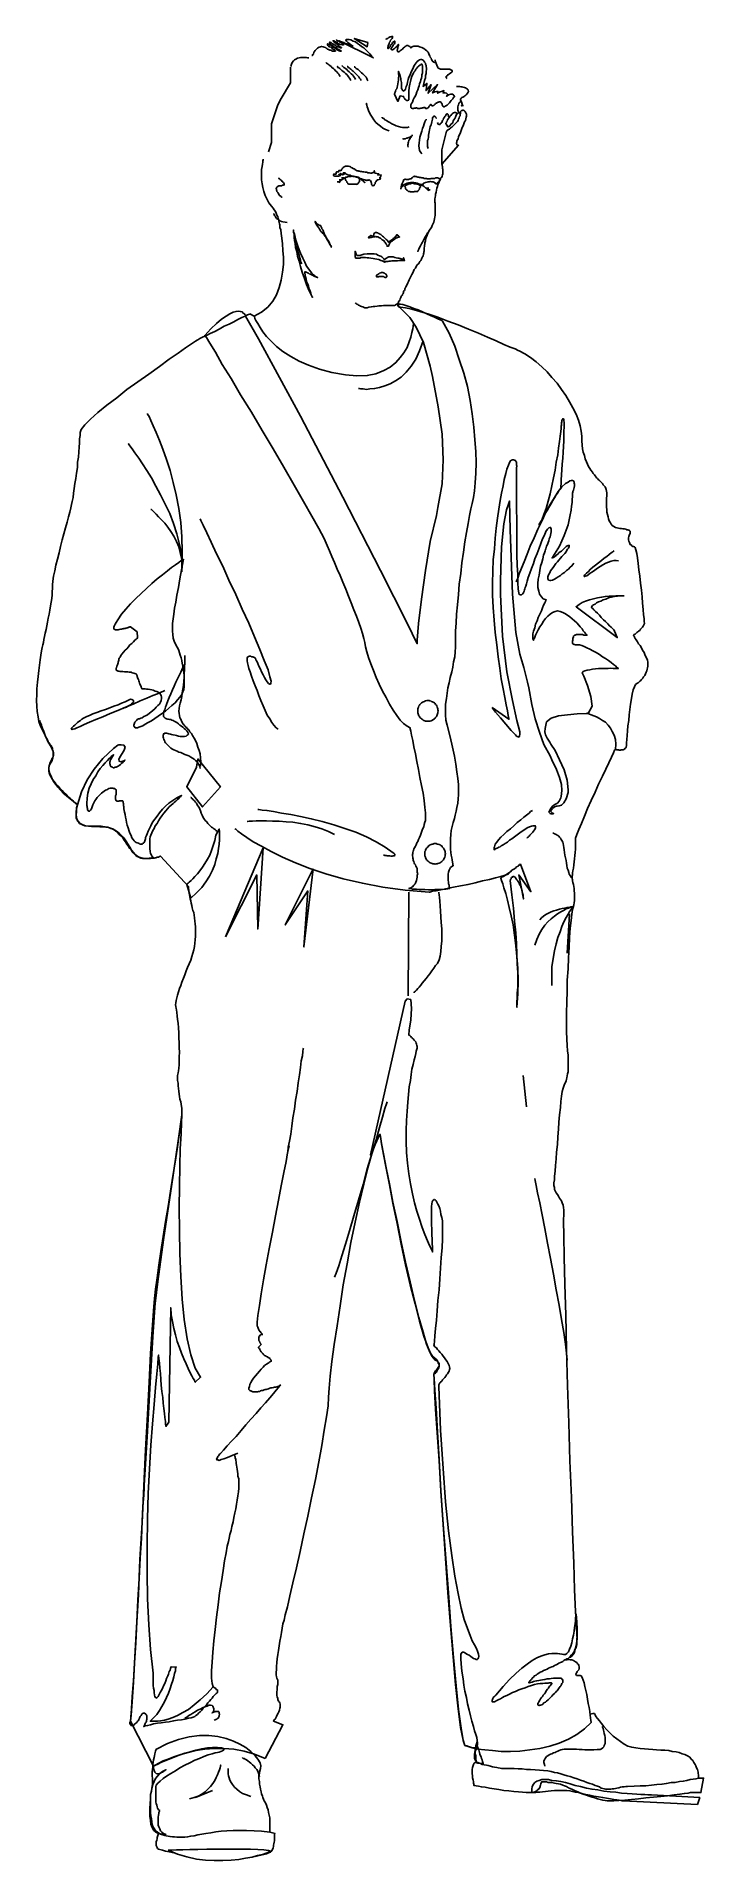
# Model space of a CAD drawing. Extents: x 139.2 to 139.88, y 53.83 to 55.68.
import ezdxf

# ---------------------------------------------------------------- set-up
doc = ezdxf.new("R2010")
doc.units = 0
doc.layers.get('0').update_dxf_attribs({"linetype": 'CONTINUOUS'})

msp = doc.modelspace()

# ---------------------------------------------------------------- linework, layer by layer
at = {"linetype": 'CONTINUOUS'}
for points in [[(139.4964, 55.6716), (139.4953, 55.672), (139.4937, 55.6724), (139.4926, 55.672), (139.4914, 55.6716), (139.4906, 55.6712), (139.4895, 55.6705), (139.4887, 55.6697), (139.4879, 55.6689), (139.4871, 55.6681), (139.4864, 55.667), (139.486, 55.6662), (139.4856, 55.665), (139.4852, 55.6643), (139.4844, 55.6639), (139.4844, 55.6631), (139.484, 55.6631)], [(139.5077, 55.6674), (139.5069, 55.6674), (139.5065, 55.6674), (139.5061, 55.6674), (139.5053, 55.6674), (139.5049, 55.6674), (139.5042, 55.6678), (139.5038, 55.6681), (139.503, 55.6685), (139.5022, 55.6685), (139.5015, 55.6689), (139.5007, 55.6693), (139.4999, 55.6697), (139.4991, 55.6701), (139.4984, 55.6705), (139.4976, 55.6712), (139.4964, 55.6716)], [(139.5131, 55.6674), (139.5127, 55.6674), (139.5115, 55.6678), (139.5108, 55.6681), (139.5096, 55.6689), (139.5084, 55.6697), (139.5077, 55.6705), (139.5065, 55.6712), (139.5053, 55.672), (139.5042, 55.6728), (139.503, 55.6736), (139.5022, 55.6739), (139.5015, 55.6747), (139.5007, 55.6747), (139.4999, 55.6751), (139.4999, 55.6751), (139.4995, 55.6747)], [(139.4995, 55.6747), (139.4999, 55.6739), (139.4999, 55.6736), (139.5007, 55.6732), (139.5011, 55.6724), (139.5019, 55.672), (139.503, 55.6716), (139.5038, 55.6709), (139.5046, 55.6705), (139.5053, 55.6697), (139.5061, 55.6693), (139.5069, 55.6689), (139.5073, 55.6685), (139.5077, 55.6681), (139.508, 55.6678), (139.5077, 55.6674), (139.5077, 55.6674)], [(139.5131, 55.6709), (139.5123, 55.6712), (139.5115, 55.6716), (139.5104, 55.672), (139.5096, 55.6724), (139.5084, 55.6728), (139.5077, 55.6736), (139.5065, 55.6739), (139.5057, 55.6747), (139.5049, 55.6751), (139.5038, 55.6759), (139.5034, 55.6763), (139.5026, 55.6763), (139.5022, 55.6767), (139.5019, 55.6767), (139.5019, 55.6763), (139.5022, 55.6759)], [(139.5022, 55.6759), (139.5026, 55.6751), (139.503, 55.6747), (139.5038, 55.6739), (139.5046, 55.6732), (139.5057, 55.6724), (139.5069, 55.6716), (139.508, 55.6712), (139.5092, 55.6705), (139.5104, 55.6697), (139.5112, 55.6693), (139.5123, 55.6685), (139.5127, 55.6681), (139.5135, 55.6678), (139.5135, 55.6678), (139.5135, 55.6674), (139.5131, 55.6674)], [(139.515, 55.6739), (139.5139, 55.6743), (139.5131, 55.6743), (139.5123, 55.6747), (139.5112, 55.6751), (139.5104, 55.6755), (139.5096, 55.6763), (139.5088, 55.6767), (139.508, 55.6771), (139.5073, 55.6774), (139.5069, 55.6778), (139.5061, 55.6782), (139.5061, 55.6782), (139.5057, 55.6782), (139.5053, 55.6782), (139.5053, 55.6782), (139.5057, 55.6774)], [(139.5057, 55.6774), (139.5061, 55.6771), (139.5065, 55.6767), (139.5073, 55.6763), (139.508, 55.6755), (139.5088, 55.6751), (139.5096, 55.6743), (139.5104, 55.6739), (139.5112, 55.6732), (139.5119, 55.6728), (139.5127, 55.672), (139.5131, 55.6716), (139.5139, 55.6712), (139.5139, 55.6712), (139.5139, 55.6709), (139.5139, 55.6709), (139.5131, 55.6709)], [(139.5088, 55.679), (139.5088, 55.679), (139.5092, 55.6786), (139.5096, 55.6782), (139.5104, 55.6782), (139.5112, 55.6778), (139.5119, 55.6771), (139.5127, 55.6767), (139.5139, 55.6763), (139.5142, 55.6759), (139.515, 55.6751), (139.5158, 55.6751), (139.5158, 55.6747), (139.5162, 55.6743), (139.5158, 55.6739), (139.5158, 55.6739), (139.515, 55.6739)], [(139.5464, 55.6608), (139.546, 55.6608), (139.5456, 55.6616), (139.5448, 55.6623), (139.5441, 55.6631), (139.5429, 55.6647), (139.5414, 55.6662), (139.5402, 55.6674), (139.5383, 55.6693), (139.5367, 55.6709), (139.5344, 55.6724), (139.5324, 55.6739), (139.5301, 55.6755), (139.5282, 55.6771), (139.5259, 55.6778), (139.5235, 55.679), (139.5216, 55.6794), (139.5216, 55.6794), (139.5212, 55.6794), (139.5208, 55.6794), (139.5204, 55.6794), (139.5201, 55.6794), (139.5193, 55.6794), (139.5193, 55.6794), (139.5189, 55.6794), (139.5185, 55.679), (139.5185, 55.6786), (139.5189, 55.6778), (139.5193, 55.6774), (139.5204, 55.6763), (139.5216, 55.6755), (139.5231, 55.6743), (139.5255, 55.6728), (139.5255, 55.6728), (139.5251, 55.6728), (139.5247, 55.6728), (139.5239, 55.6732), (139.5228, 55.6736), (139.5216, 55.6739), (139.5204, 55.6743), (139.5189, 55.6751), (139.5177, 55.6755), (139.5162, 55.6763), (139.515, 55.6767), (139.5139, 55.6771), (139.5127, 55.6774), (139.5119, 55.6778), (139.5115, 55.6782), (139.5115, 55.6782), (139.5464, 55.6608)], [(139.5406, 55.6763), (139.527, 55.6805), (139.5402, 55.672), (139.5406, 55.6763)], [(139.5592, 55.6794), (139.5592, 55.6794), (139.5592, 55.6798), (139.5599, 55.6802), (139.5603, 55.6805), (139.5611, 55.6805), (139.5619, 55.6813), (139.5627, 55.6817), (139.5634, 55.6821), (139.5642, 55.6821), (139.565, 55.6825), (139.5654, 55.6825), (139.5658, 55.6825), (139.5658, 55.6825), (139.5658, 55.6821), (139.5658, 55.6813), (139.5654, 55.6805)], [(139.5654, 55.6805), (139.5646, 55.6798), (139.5638, 55.6786), (139.5634, 55.6774), (139.5627, 55.6767), (139.5623, 55.6755), (139.5619, 55.6743), (139.5615, 55.6732), (139.5615, 55.6724), (139.5611, 55.6716), (139.5611, 55.6709), (139.5611, 55.6705), (139.5611, 55.6701), (139.5615, 55.6701), (139.5615, 55.6705), (139.5623, 55.6709), (139.5627, 55.6716)], [(139.5627, 55.6716), (139.5634, 55.6724), (139.5638, 55.6732), (139.5642, 55.6739), (139.565, 55.6747), (139.5654, 55.6755), (139.5658, 55.6763), (139.5665, 55.6767), (139.5669, 55.6771), (139.5673, 55.6774), (139.5677, 55.6774), (139.5677, 55.6778), (139.5681, 55.6778), (139.5681, 55.6774), (139.5681, 55.6774), (139.5681, 55.6771), (139.5681, 55.6763)], [(139.5681, 55.6763), (139.5681, 55.6759), (139.5677, 55.6751), (139.5673, 55.6747), (139.5669, 55.6739), (139.5665, 55.6736), (139.5661, 55.6728), (139.5658, 55.6724), (139.5654, 55.672), (139.565, 55.6712), (139.5646, 55.6709), (139.5646, 55.6705), (139.5642, 55.6701), (139.5642, 55.6697), (139.5646, 55.6697), (139.5646, 55.6693), (139.5654, 55.6689)], [(139.5654, 55.6689), (139.5658, 55.6689), (139.5665, 55.6693), (139.5669, 55.6697), (139.5677, 55.6701), (139.5681, 55.6705), (139.5689, 55.6712), (139.5696, 55.6716), (139.57, 55.6724), (139.5704, 55.6728), (139.5712, 55.6736), (139.5712, 55.6739), (139.5716, 55.6743), (139.5719, 55.6743), (139.5719, 55.6743), (139.5719, 55.6739), (139.5719, 55.6732)], [(139.5719, 55.6732), (139.5716, 55.6728), (139.5712, 55.672), (139.5712, 55.6712), (139.5712, 55.6705), (139.5708, 55.6701), (139.5708, 55.6693), (139.5704, 55.6689), (139.5704, 55.6685), (139.5708, 55.6678), (139.5708, 55.6674), (139.5708, 55.6674), (139.5712, 55.667), (139.5716, 55.667), (139.5719, 55.667), (139.5723, 55.667), (139.5731, 55.6674)], [(139.5731, 55.6674), (139.5735, 55.6678), (139.5743, 55.6685), (139.575, 55.6689), (139.5758, 55.6697), (139.5766, 55.6705), (139.577, 55.6709), (139.5778, 55.6716), (139.5785, 55.6724), (139.5793, 55.6728), (139.5801, 55.6732), (139.5809, 55.6732), (139.5816, 55.6732), (139.5824, 55.6728), (139.5832, 55.6724), (139.584, 55.6716), (139.5847, 55.6705)], [(139.5847, 55.6705), (139.5847, 55.6705), (139.5847, 55.6705), (139.5847, 55.6709), (139.5847, 55.6709), (139.5851, 55.6712), (139.5855, 55.6716), (139.5855, 55.672), (139.5863, 55.6724), (139.5867, 55.6724), (139.5871, 55.6728), (139.5878, 55.6728), (139.5886, 55.6728), (139.5898, 55.6728), (139.5905, 55.6728), (139.5917, 55.6728), (139.5933, 55.672)], [(139.5933, 55.672), (139.5956, 55.6712), (139.5975, 55.6701), (139.5991, 55.6689), (139.6006, 55.6678), (139.6018, 55.6666), (139.6025, 55.665), (139.6029, 55.6639), (139.6037, 55.6627), (139.6041, 55.6616), (139.6049, 55.6604), (139.6052, 55.6592), (139.606, 55.6581), (139.6064, 55.6573), (139.6076, 55.6565), (139.6087, 55.6561), (139.6103, 55.6558)], [(139.4809, 55.6608), (139.4805, 55.6608), (139.4802, 55.6608), (139.4794, 55.6608), (139.4782, 55.6612), (139.4771, 55.6612), (139.4755, 55.6612), (139.474, 55.6612), (139.4724, 55.6612), (139.4709, 55.6608), (139.4693, 55.6604), (139.4678, 55.6596), (139.4662, 55.6588), (139.4651, 55.6577), (139.4639, 55.6561), (139.4631, 55.6542), (139.4624, 55.6519)], [(139.4984, 55.6558), (139.4984, 55.6558), (139.4988, 55.6554), (139.4995, 55.655), (139.5003, 55.6542), (139.5011, 55.6538), (139.5022, 55.653), (139.5034, 55.6519), (139.5046, 55.6507), (139.5057, 55.6499), (139.5069, 55.6488), (139.508, 55.6476), (139.5092, 55.6465), (139.5104, 55.6453), (139.5112, 55.6441), (139.5119, 55.643), (139.5127, 55.6418)], [(139.5096, 55.6519), (139.5096, 55.6519), (139.51, 55.6519), (139.5104, 55.6511), (139.5112, 55.6507), (139.5123, 55.6499), (139.5131, 55.6492), (139.5142, 55.648), (139.5154, 55.6472), (139.5166, 55.6461), (139.5181, 55.6449), (139.5193, 55.6437), (139.5204, 55.6426), (139.5212, 55.6414), (139.522, 55.6403), (139.5228, 55.6391), (139.5235, 55.6379)], [(139.5142, 55.6527), (139.5146, 55.6527), (139.515, 55.6523), (139.5154, 55.6519), (139.5162, 55.6511), (139.517, 55.6507), (139.5181, 55.6499), (139.5193, 55.6488), (139.5204, 55.6476), (139.5216, 55.6465), (139.5228, 55.6457), (139.5239, 55.6445), (139.5251, 55.6434), (139.5263, 55.6422), (139.527, 55.641), (139.5278, 55.6399), (139.5282, 55.6387)], [(139.5197, 55.6519), (139.5201, 55.6519), (139.5204, 55.6519), (139.5208, 55.6511), (139.5216, 55.6507), (139.5224, 55.6499), (139.5235, 55.6492), (139.5247, 55.648), (139.5259, 55.6472), (139.527, 55.6461), (139.5282, 55.6449), (139.5293, 55.6437), (139.5305, 55.6426), (139.5317, 55.6414), (139.5324, 55.6403), (139.5332, 55.6391), (139.534, 55.6379)], [(139.527, 55.6515), (139.5274, 55.6515), (139.5278, 55.6511), (139.5282, 55.6507), (139.529, 55.6499), (139.5297, 55.6495), (139.5309, 55.6488), (139.5321, 55.6476), (139.5332, 55.6465), (139.5344, 55.6457), (139.5356, 55.6445), (139.5367, 55.6434), (139.5379, 55.6422), (139.539, 55.641), (139.5398, 55.6399), (139.5402, 55.6387), (139.5406, 55.6376)], [(139.6285, 55.6217), (139.6285, 55.6213), (139.6281, 55.6209), (139.6277, 55.6205), (139.6269, 55.6193), (139.6262, 55.6186), (139.6254, 55.6174), (139.6242, 55.6162), (139.6235, 55.6151), (139.6223, 55.6139), (139.6211, 55.6128), (139.6204, 55.6124), (139.6192, 55.6116), (139.6184, 55.6112), (139.6176, 55.6112), (139.6169, 55.6116), (139.6165, 55.6124), (139.6161, 55.6128), (139.6161, 55.6128), (139.6161, 55.6128), (139.6161, 55.6132), (139.6161, 55.6135), (139.6161, 55.6139), (139.6157, 55.6143), (139.6157, 55.6147), (139.6153, 55.6151), (139.6149, 55.6155), (139.6149, 55.6159), (139.6145, 55.6159), (139.6142, 55.6162), (139.6138, 55.6162), (139.613, 55.6162), (139.6126, 55.6159), (139.6118, 55.6159), (139.6115, 55.6155), (139.6107, 55.6151), (139.6103, 55.6147), (139.6095, 55.6143), (139.6091, 55.6139), (139.6084, 55.6132), (139.608, 55.6128), (139.6076, 55.6124), (139.6068, 55.6124), (139.6064, 55.612), (139.606, 55.612), (139.6056, 55.6124), (139.6052, 55.6124), (139.6049, 55.6132), (139.6049, 55.6135), (139.6045, 55.6135), (139.6045, 55.6135), (139.6041, 55.6132), (139.6041, 55.6128), (139.6033, 55.612), (139.6029, 55.6116), (139.6025, 55.6112), (139.6022, 55.6104), (139.6018, 55.6101), (139.601, 55.6097), (139.6006, 55.6093), (139.5998, 55.6093), (139.5994, 55.6093), (139.5991, 55.6097), (139.5987, 55.6101), (139.5987, 55.6104), (139.5987, 55.6104), (139.5983, 55.6104), (139.5979, 55.6104), (139.5975, 55.6104), (139.5971, 55.6101), (139.5963, 55.6101), (139.5956, 55.6097), (139.5952, 55.6097), (139.5944, 55.6097), (139.5936, 55.6093), (139.5929, 55.6093), (139.5921, 55.6093), (139.5913, 55.6093), (139.5909, 55.6097), (139.5905, 55.6097), (139.5901, 55.6101), (139.5898, 55.6101), (139.5898, 55.6101), (139.589, 55.6097), (139.5886, 55.6097), (139.5878, 55.6097), (139.5871, 55.6093), (139.5867, 55.6093), (139.5859, 55.6093), (139.5851, 55.6097), (139.5847, 55.6101), (139.5843, 55.6104), (139.5843, 55.6112), (139.5843, 55.612), (139.5843, 55.6132), (139.5851, 55.6143), (139.5859, 55.6159), (139.5867, 55.6182), (139.5878, 55.6201), (139.589, 55.6221), (139.5898, 55.624), (139.5905, 55.6263), (139.5913, 55.6283), (139.5921, 55.6306), (139.5929, 55.6325), (139.5933, 55.6344), (139.594, 55.6368), (139.5944, 55.6383), (139.5952, 55.6403), (139.5956, 55.6418), (139.5956, 55.6434), (139.596, 55.6445), (139.5963, 55.6453), (139.5963, 55.6465), (139.5963, 55.6472), (139.5963, 55.648), (139.5963, 55.6492), (139.5963, 55.6499), (139.5963, 55.6507), (139.5963, 55.6515), (139.5963, 55.6523), (139.5963, 55.653), (139.596, 55.6534), (139.596, 55.6538), (139.5956, 55.6542), (139.5956, 55.6542), (139.5952, 55.6542), (139.5948, 55.6542), (139.5944, 55.6538), (139.5936, 55.6534), (139.5933, 55.653), (139.5921, 55.6523), (139.5913, 55.6515), (139.5905, 55.6503), (139.5894, 55.6492), (139.5886, 55.6476), (139.5874, 55.6461), (139.5867, 55.6445), (139.5855, 55.6422), (139.5847, 55.6399), (139.584, 55.6368), (139.5832, 55.6341), (139.5828, 55.6306), (139.5824, 55.6271), (139.5824, 55.6228), (139.5824, 55.6224), (139.5824, 55.6224), (139.5824, 55.6221), (139.5824, 55.6217), (139.5824, 55.6213), (139.5824, 55.6205), (139.5824, 55.6201), (139.5824, 55.6197), (139.5824, 55.619), (139.5824, 55.6186), (139.5824, 55.6182), (139.582, 55.6178), (139.5816, 55.6178), (139.5812, 55.6174), (139.5809, 55.6174), (139.5805, 55.6174), (139.5801, 55.6174), (139.5797, 55.6178), (139.5793, 55.6182), (139.5789, 55.6182), (139.5785, 55.6186), (139.5782, 55.6193), (139.5778, 55.6193), (139.5778, 55.6197), (139.5774, 55.6205), (139.5774, 55.6205), (139.577, 55.6209), (139.577, 55.6213), (139.577, 55.6213), (139.577, 55.6217), (139.5735, 55.6221), (139.5712, 55.6166), (139.5677, 55.624), (139.5677, 55.6244), (139.5681, 55.6248), (139.5681, 55.6252), (139.5685, 55.6259), (139.5689, 55.6271), (139.5692, 55.6283), (139.57, 55.6294), (139.5704, 55.631), (139.5708, 55.6325), (139.5712, 55.6344), (139.5716, 55.6364), (139.5719, 55.6383), (139.5719, 55.6406), (139.5723, 55.6426), (139.5719, 55.6449), (139.5719, 55.6472), (139.5719, 55.6472), (139.5719, 55.6469), (139.5723, 55.6465), (139.5723, 55.6457), (139.5727, 55.6445), (139.5731, 55.6437), (139.5735, 55.6426), (139.5739, 55.641), (139.5743, 55.6399), (139.5743, 55.6383), (139.5747, 55.6372), (139.575, 55.6356), (139.575, 55.6341), (139.575, 55.6329), (139.575, 55.6314), (139.575, 55.6302), (139.575, 55.6298), (139.575, 55.6294), (139.5754, 55.629), (139.5754, 55.6286), (139.5758, 55.6279), (139.5762, 55.6279), (139.5766, 55.6275), (139.577, 55.6271), (139.5774, 55.6271), (139.5778, 55.6275), (139.5782, 55.6279), (139.5789, 55.629), (139.5793, 55.6302), (139.5797, 55.6317), (139.5805, 55.6337), (139.5809, 55.636), (139.5816, 55.6387), (139.5824, 55.641), (139.5836, 55.6434), (139.5843, 55.6457), (139.5855, 55.648), (139.5867, 55.6503), (139.5874, 55.6523), (139.5886, 55.6542), (139.5898, 55.6558), (139.5909, 55.6569), (139.5921, 55.6581), (139.5933, 55.6588), (139.5944, 55.6592), (139.5952, 55.6592), (139.5963, 55.6588), (139.5971, 55.6581), (139.5979, 55.6573), (139.5983, 55.6565), (139.5991, 55.6554), (139.5994, 55.6542), (139.5998, 55.653), (139.5998, 55.6519), (139.6002, 55.6503), (139.6002, 55.6488), (139.5998, 55.6469), (139.5998, 55.6449), (139.5994, 55.643), (139.5991, 55.6406), (139.5983, 55.6379), (139.5975, 55.6348), (139.5967, 55.6317), (139.6006, 55.6348), (139.5998, 55.6275), (139.6049, 55.6337), (139.6018, 55.6248), (139.6115, 55.6337), (139.6064, 55.6252), (139.6072, 55.6255), (139.6087, 55.6263), (139.6107, 55.6267), (139.6118, 55.6267), (139.6118, 55.6255), (139.6115, 55.6248), (139.6122, 55.6252), (139.6142, 55.6263), (139.6165, 55.6271), (139.618, 55.6275), (139.6176, 55.6259), (139.6169, 55.6252), (139.6176, 55.6252), (139.6192, 55.6252), (139.6207, 55.6248), (139.6215, 55.624), (139.6211, 55.6224), (139.6207, 55.6217), (139.6211, 55.6221), (139.6227, 55.6232), (139.625, 55.624), (139.6269, 55.624), (139.6281, 55.6224), (139.6285, 55.6217)], [(139.6091, 55.6588), (139.6091, 55.6585), (139.6091, 55.6577), (139.6095, 55.6573), (139.6095, 55.6565), (139.6099, 55.6558), (139.6099, 55.6546), (139.6107, 55.6538), (139.6107, 55.653), (139.6115, 55.6519), (139.6118, 55.6511), (139.6122, 55.6503), (139.613, 55.6499), (139.6138, 55.6495), (139.6142, 55.6492), (139.6149, 55.6492)], [(139.6149, 55.6492), (139.6161, 55.6492), (139.6173, 55.6492), (139.6184, 55.6492), (139.6196, 55.6492), (139.6207, 55.6492), (139.6215, 55.6492), (139.6227, 55.6492), (139.6235, 55.6492), (139.6242, 55.6488), (139.625, 55.6488), (139.6254, 55.6484), (139.6262, 55.648), (139.6262, 55.648), (139.6262, 55.6476), (139.6262, 55.6472), (139.6262, 55.6465)], [(139.6262, 55.6465), (139.6258, 55.6461), (139.625, 55.6457), (139.6246, 55.6453), (139.6238, 55.6449), (139.6235, 55.6445), (139.6227, 55.6437), (139.6219, 55.6434), (139.6215, 55.643), (139.6211, 55.6426), (139.6207, 55.6422), (139.6204, 55.6418), (139.62, 55.6414), (139.62, 55.641), (139.6204, 55.6406), (139.6207, 55.6403), (139.6211, 55.6399)], [(139.6308, 55.6317), (139.6312, 55.6317), (139.6316, 55.6317), (139.6324, 55.6317), (139.6331, 55.6317), (139.6339, 55.6317), (139.6351, 55.6314), (139.6362, 55.6314), (139.6374, 55.631), (139.6389, 55.6306), (139.6397, 55.6302), (139.6409, 55.6298), (139.6417, 55.629), (139.6424, 55.6283), (139.6424, 55.6279), (139.6428, 55.6267), (139.6424, 55.6259)], [(139.5394, 55.6147), (139.5394, 55.6147), (139.5394, 55.6139), (139.5398, 55.6128), (139.5402, 55.6112), (139.5406, 55.6093), (139.5414, 55.6073), (139.5425, 55.605), (139.5437, 55.6027), (139.5452, 55.6004), (139.5468, 55.598), (139.5487, 55.5953), (139.551, 55.5934), (139.5534, 55.5915), (139.5561, 55.5895), (139.5588, 55.588), (139.5623, 55.5868)], [(139.6351, 55.6174), (139.6351, 55.6174), (139.6347, 55.617), (139.6347, 55.6166), (139.6343, 55.6159), (139.6335, 55.6151), (139.6331, 55.6143), (139.6327, 55.6132), (139.6324, 55.6124), (139.632, 55.6112), (139.632, 55.6101), (139.632, 55.6089), (139.632, 55.6077), (139.6324, 55.6066), (139.6331, 55.6054), (139.6339, 55.6042), (139.6351, 55.6035)], [(139.6424, 55.6259), (139.642, 55.6248), (139.6413, 55.624), (139.6405, 55.6232), (139.6401, 55.6228), (139.6393, 55.6221), (139.6386, 55.6217), (139.6378, 55.6213), (139.637, 55.6209), (139.6362, 55.6205), (139.6359, 55.6201), (139.6355, 55.6197), (139.6351, 55.6193), (139.6347, 55.619), (139.6347, 55.6186), (139.6347, 55.6182), (139.6351, 55.6174)], [(139.6351, 55.6174), (139.6359, 55.6162), (139.6362, 55.6155), (139.6362, 55.6147), (139.6366, 55.6139), (139.6366, 55.6135), (139.6362, 55.6132), (139.6362, 55.6128), (139.6362, 55.6124), (139.6359, 55.6124), (139.6359, 55.612), (139.6362, 55.612), (139.6362, 55.612), (139.637, 55.6124), (139.6378, 55.6124)], [(139.5553, 55.6004), (139.5553, 55.6), (139.5561, 55.5996), (139.5568, 55.5992), (139.558, 55.598), (139.5596, 55.5973), (139.5611, 55.5961), (139.563, 55.595), (139.565, 55.5938), (139.5673, 55.5926), (139.5696, 55.5918), (139.5719, 55.5911), (139.5743, 55.5903), (139.5762, 55.5899), (139.5785, 55.5899), (139.5809, 55.5899), (139.5828, 55.5907)], [(139.5998, 55.5984), (139.5998, 55.598), (139.5994, 55.5973), (139.5987, 55.5957), (139.5979, 55.5938), (139.5971, 55.5915), (139.5963, 55.5891), (139.5956, 55.5864), (139.5944, 55.5833), (139.5936, 55.5802), (139.5933, 55.5771), (139.5929, 55.5744), (139.5925, 55.5713), (139.5929, 55.569), (139.5933, 55.5667), (139.5944, 55.5647), (139.5956, 55.5632)], [(139.606, 55.5973), (139.6056, 55.5957), (139.6052, 55.5942), (139.6049, 55.5926), (139.6041, 55.5911), (139.6037, 55.5891), (139.6033, 55.5876), (139.6029, 55.5857), (139.6025, 55.5841), (139.6022, 55.5822), (139.6022, 55.5802), (139.6018, 55.5783), (139.6014, 55.5767), (139.6014, 55.5744), (139.6014, 55.5725), (139.6014, 55.5706), (139.6018, 55.5686)], [(139.6103, 55.5996), (139.6099, 55.5996), (139.6099, 55.6), (139.6099, 55.6), (139.6095, 55.6004), (139.6095, 55.6008), (139.6091, 55.6011), (139.6091, 55.6011), (139.6087, 55.6015), (139.6084, 55.6015), (139.608, 55.6015), (139.6076, 55.6015), (139.6072, 55.6008), (139.6068, 55.6004), (139.6064, 55.5996), (139.6064, 55.5984), (139.606, 55.5973)], [(139.6196, 55.6019), (139.6188, 55.6011), (139.6184, 55.6004), (139.6176, 55.5992), (139.6173, 55.598), (139.6165, 55.5973), (139.6161, 55.5961), (139.6157, 55.5953), (139.6153, 55.5946), (139.6145, 55.5942), (139.6142, 55.5934), (139.6138, 55.593), (139.6134, 55.593), (139.613, 55.593), (139.6122, 55.5934), (139.6118, 55.5942), (139.6115, 55.595)], [(139.6347, 55.6062), (139.6347, 55.6062), (139.6347, 55.6058), (139.6347, 55.6054), (139.6347, 55.605), (139.6347, 55.6042), (139.6343, 55.6035), (139.6343, 55.6027), (139.6343, 55.6019), (139.6339, 55.6011), (139.6335, 55.6), (139.6331, 55.5992), (139.6327, 55.5984), (139.6324, 55.5973), (139.6316, 55.5961), (139.6308, 55.5953), (139.63, 55.5946), (139.6293, 55.5938), (139.6285, 55.593), (139.6273, 55.5918), (139.6266, 55.5911), (139.6258, 55.5903), (139.625, 55.5899), (139.6242, 55.5891), (139.6235, 55.5884), (139.6227, 55.588), (139.6223, 55.5876), (139.6215, 55.5872), (139.6211, 55.5868), (139.6207, 55.5864), (139.6207, 55.5864), (139.6207, 55.5864), (139.6157, 55.5675), (139.6157, 55.5527), (139.6327, 55.5721), (139.6327, 55.5721), (139.6327, 55.5721), (139.6324, 55.5721), (139.6324, 55.5721), (139.632, 55.5721), (139.6316, 55.5721), (139.6316, 55.5721), (139.6312, 55.5725), (139.6312, 55.5725), (139.6312, 55.5733), (139.6308, 55.5736), (139.6308, 55.5744), (139.6312, 55.5752), (139.6312, 55.5764), (139.6316, 55.5775), (139.6324, 55.5787), (139.6327, 55.5806), (139.6335, 55.5822), (139.6343, 55.5841), (139.6351, 55.586), (139.6359, 55.588), (139.6366, 55.5899), (139.6374, 55.5918), (139.6382, 55.5938), (139.6389, 55.5957), (139.6397, 55.5973), (139.6401, 55.5988), (139.6405, 55.6004), (139.6409, 55.6015), (139.6409, 55.6027), (139.6409, 55.6035), (139.6409, 55.6039), (139.6405, 55.6042), (139.6401, 55.605), (139.6397, 55.6054), (139.6397, 55.6058), (139.6393, 55.6062), (139.6389, 55.6066), (139.6389, 55.6069), (139.6386, 55.6073), (139.6382, 55.6073), (139.6378, 55.6077), (139.6374, 55.6077), (139.637, 55.6077), (139.6366, 55.6073), (139.6359, 55.6073), (139.6355, 55.6069), (139.6347, 55.6062)], [(139.6231, 55.5996), (139.6231, 55.5996), (139.6231, 55.6), (139.6231, 55.6004), (139.6227, 55.6008), (139.6227, 55.6011), (139.6227, 55.6019), (139.6227, 55.6023), (139.6223, 55.6027), (139.6223, 55.6031), (139.6219, 55.6035), (139.6215, 55.6039), (139.6211, 55.6039), (139.6207, 55.6039), (139.6204, 55.6035), (139.62, 55.6027), (139.6196, 55.6019)], [(139.6316, 55.6046), (139.6316, 55.6042), (139.6312, 55.6039), (139.6312, 55.6035), (139.6304, 55.6027), (139.63, 55.6015), (139.6297, 55.6004), (139.6289, 55.5992), (139.6281, 55.598), (139.6273, 55.5969), (139.6269, 55.5953), (139.6262, 55.5942), (139.625, 55.5934), (139.6242, 55.5922), (139.6235, 55.5915), (139.6227, 55.5911), (139.6219, 55.5907), (139.62, 55.5942), (139.62, 55.5946), (139.6204, 55.595), (139.6207, 55.5957), (139.6211, 55.5965), (139.6215, 55.5977), (139.6223, 55.5988), (139.6231, 55.6), (139.6238, 55.6011), (139.625, 55.6023), (139.6258, 55.6035), (139.6266, 55.6042), (139.6277, 55.605), (139.6285, 55.6054), (139.6297, 55.6054), (139.6304, 55.605), (139.6316, 55.6046)], [(139.5762, 55.5783), (139.5762, 55.5783), (139.5762, 55.5783), (139.5766, 55.5783), (139.577, 55.5787), (139.5778, 55.5787), (139.5782, 55.5787), (139.5789, 55.5787), (139.5797, 55.5791), (139.5805, 55.5791), (139.5812, 55.5795), (139.5824, 55.5799), (139.5832, 55.5802), (139.584, 55.5806), (139.5843, 55.581), (139.5851, 55.5814), (139.5859, 55.5822)], [(139.5859, 55.5822), (139.5859, 55.5822), (139.5855, 55.5818), (139.5855, 55.5814), (139.5851, 55.581), (139.5847, 55.5806), (139.5843, 55.5799), (139.5836, 55.5791), (139.5832, 55.5783), (139.5828, 55.5775), (139.5824, 55.5767), (139.582, 55.5756), (139.5816, 55.5744), (139.5816, 55.5736), (139.5812, 55.5725), (139.5812, 55.5713), (139.5816, 55.5702)], [(139.4345, 55.5578), (139.4345, 55.5574), (139.4341, 55.5562), (139.4341, 55.5547), (139.4337, 55.5527), (139.4333, 55.5504), (139.4329, 55.5473), (139.4329, 55.5442), (139.4329, 55.5407), (139.4329, 55.5369), (139.4333, 55.533), (139.4341, 55.5291), (139.4352, 55.5252), (139.4364, 55.521), (139.4383, 55.5175), (139.4403, 55.5136), (139.443, 55.5101)], [(139.553, 55.5392), (139.5534, 55.5376), (139.551, 55.5369), (139.551, 55.5369), (139.5507, 55.5369), (139.5507, 55.5369), (139.5507, 55.5369), (139.5503, 55.5369), (139.5503, 55.5365), (139.5499, 55.5365), (139.5499, 55.5365), (139.5495, 55.5361), (139.5495, 55.5357), (139.5491, 55.5357), (139.5491, 55.5349), (139.5487, 55.5349), (139.5483, 55.5341), (139.5483, 55.5338), (139.5483, 55.533), (139.5479, 55.5326), (139.5475, 55.5322), (139.5472, 55.5318), (139.5472, 55.5314), (139.5468, 55.5314), (139.5464, 55.531), (139.5464, 55.531), (139.546, 55.531), (139.5456, 55.531), (139.5452, 55.5314), (139.5452, 55.5314), (139.5448, 55.5318), (139.5445, 55.5322), (139.5445, 55.533), (139.5445, 55.5334), (139.5441, 55.5341), (139.5441, 55.5349), (139.5437, 55.5353), (139.5433, 55.5361), (139.5429, 55.5361), (139.5429, 55.5365), (139.5425, 55.5365), (139.5421, 55.5369), (139.5417, 55.5369), (139.5414, 55.5365), (139.541, 55.5365), (139.5406, 55.5365), (139.5402, 55.5365), (139.5402, 55.5365), (139.5398, 55.5361), (139.5398, 55.5361), (139.539, 55.5365), (139.539, 55.5365), (139.5383, 55.5365), (139.5379, 55.5369), (139.5375, 55.5369), (139.5367, 55.5369), (139.5363, 55.5373), (139.5359, 55.5373), (139.5352, 55.5373), (139.5348, 55.5376), (139.5344, 55.538), (139.5336, 55.538), (139.5332, 55.5384), (139.5324, 55.5384), (139.5321, 55.5388), (139.5317, 55.5392), (139.5313, 55.5396), (139.5301, 55.5396), (139.5293, 55.54), (139.5286, 55.54), (139.5274, 55.5403), (139.5263, 55.5403), (139.5251, 55.5407), (139.5239, 55.5411), (139.5228, 55.5415), (139.5216, 55.5415), (139.5204, 55.5419), (139.5197, 55.5423), (139.5189, 55.5427), (139.5181, 55.5431), (139.5177, 55.5438), (139.5177, 55.5442), (139.5158, 55.5442), (139.517, 55.5427), (139.517, 55.5427), (139.517, 55.5427), (139.5166, 55.5427), (139.5166, 55.5427), (139.5162, 55.5427), (139.5158, 55.5427), (139.5154, 55.5427), (139.515, 55.5427), (139.5146, 55.5427), (139.5142, 55.5427), (139.5139, 55.5427), (139.5139, 55.5427), (139.5135, 55.5431), (139.5131, 55.5431), (139.5127, 55.5431), (139.5127, 55.5434), (139.5154, 55.5419), (139.5112, 55.5423), (139.5127, 55.5411), (139.5127, 55.5411), (139.5127, 55.5411), (139.5123, 55.5411), (139.5119, 55.5411), (139.5115, 55.5411), (139.5108, 55.5407), (139.5104, 55.5407), (139.5096, 55.5407), (139.5092, 55.5407), (139.5084, 55.5407), (139.508, 55.5407), (139.5073, 55.5407), (139.5069, 55.5407), (139.5065, 55.5411), (139.5061, 55.5411), (139.5057, 55.5415), (139.5057, 55.5415), (139.5057, 55.5415), (139.5057, 55.5415), (139.5057, 55.5419), (139.5057, 55.5419), (139.5057, 55.5423), (139.5061, 55.5423), (139.5061, 55.5423), (139.5061, 55.5427), (139.5065, 55.5427), (139.5069, 55.5427), (139.5073, 55.5427), (139.5073, 55.5427), (139.508, 55.5427), (139.5084, 55.5427), (139.5084, 55.5427), (139.5084, 55.5431), (139.5084, 55.5431), (139.5084, 55.5431), (139.5084, 55.5434), (139.5084, 55.5438), (139.5084, 55.5438), (139.5084, 55.5442), (139.5084, 55.5446), (139.5084, 55.5446), (139.5088, 55.545), (139.5088, 55.545), (139.5092, 55.545), (139.5096, 55.545), (139.5104, 55.545), (139.5112, 55.545), (139.5108, 55.545), (139.5108, 55.545), (139.5108, 55.5454), (139.5112, 55.5454), (139.5112, 55.5458), (139.5112, 55.5458), (139.5112, 55.5462), (139.5112, 55.5462), (139.5115, 55.5462), (139.5115, 55.5465), (139.5119, 55.5465), (139.5123, 55.5465), (139.5127, 55.5465), (139.5127, 55.5465), (139.5135, 55.5462), (139.5135, 55.5465), (139.5135, 55.5465), (139.5139, 55.5469), (139.5139, 55.5473), (139.5142, 55.5477), (139.5146, 55.5481), (139.515, 55.5489), (139.5154, 55.5492), (139.5158, 55.5496), (139.5166, 55.55), (139.5173, 55.5504), (139.5181, 55.5508), (139.5193, 55.5508), (139.5201, 55.5508), (139.5212, 55.5508), (139.5224, 55.5504), (139.5231, 55.55), (139.5239, 55.5496), (139.5247, 55.5492), (139.5251, 55.5489), (139.5259, 55.5485), (139.5263, 55.5481), (139.527, 55.5481), (139.5274, 55.5477), (139.5278, 55.5473), (139.5282, 55.5469), (139.5286, 55.5469), (139.529, 55.5465), (139.5293, 55.5465), (139.5297, 55.5462), (139.5301, 55.5462), (139.5309, 55.5462), (139.5309, 55.5462), (139.5313, 55.5458), (139.5321, 55.5458), (139.5332, 55.5454), (139.5344, 55.5454), (139.5356, 55.545), (139.5367, 55.545), (139.5383, 55.5446), (139.5398, 55.5446), (139.5406, 55.5442), (139.5421, 55.5442), (139.5433, 55.5438), (139.5445, 55.5438), (139.5452, 55.5442), (139.546, 55.5442), (139.5464, 55.5446), (139.5468, 55.545), (139.5468, 55.545), (139.5472, 55.5454), (139.5472, 55.5458), (139.5472, 55.5458), (139.5472, 55.5462), (139.5472, 55.5462), (139.5472, 55.5462), (139.5472, 55.5462), (139.5472, 55.5462), (139.5479, 55.5438), (139.5518, 55.5431), (139.551, 55.5415), (139.5541, 55.5419), (139.5541, 55.5419), (139.5541, 55.5415), (139.5541, 55.5415), (139.5538, 55.5415), (139.5538, 55.5411), (139.5538, 55.5411), (139.5538, 55.5407), (139.5538, 55.5403), (139.5538, 55.5403), (139.5534, 55.54), (139.5534, 55.5396), (139.5534, 55.5396), (139.553, 55.5396), (139.553, 55.5392), (139.553, 55.5392), (139.553, 55.5392)], [(139.5379, 55.5338), (139.5379, 55.5338), (139.5375, 55.5341), (139.5367, 55.5349), (139.5356, 55.5361), (139.5344, 55.5369), (139.5332, 55.538), (139.5313, 55.5388), (139.5297, 55.54), (139.5278, 55.5403), (139.5259, 55.5407), (139.5235, 55.5407), (139.5212, 55.5403), (139.5185, 55.5396), (139.5162, 55.5384), (139.5135, 55.5365), (139.5112, 55.5338)], [(139.5328, 55.5376), (139.5328, 55.5376), (139.5328, 55.5376), (139.5328, 55.5373), (139.5324, 55.5369), (139.5324, 55.5365), (139.5324, 55.5361), (139.5321, 55.5357), (139.5321, 55.5349), (139.5317, 55.5345), (139.5313, 55.5341), (139.5313, 55.5338), (139.5309, 55.5334), (139.5305, 55.533), (139.5301, 55.5326), (139.5297, 55.5326), (139.5297, 55.5322), (139.529, 55.5326), (139.5286, 55.5326), (139.5282, 55.5326), (139.5274, 55.5326), (139.5266, 55.5326), (139.5259, 55.5326), (139.5255, 55.5326), (139.5247, 55.5326), (139.5239, 55.5326), (139.5231, 55.5326), (139.5224, 55.5326), (139.522, 55.5326), (139.5216, 55.5326), (139.5212, 55.5326), (139.5212, 55.5326), (139.5208, 55.533), (139.5208, 55.533), (139.5204, 55.533), (139.5204, 55.5334), (139.5201, 55.5338), (139.5197, 55.5341), (139.5193, 55.5345), (139.5193, 55.5353), (139.5189, 55.5357), (139.5185, 55.5361), (139.5181, 55.5369), (139.5181, 55.5373), (139.5181, 55.5376), (139.5177, 55.538), (139.5177, 55.5384), (139.5181, 55.5388), (139.5181, 55.5392), (139.5185, 55.5396), (139.5193, 55.5396), (139.5201, 55.54), (139.5204, 55.54), (139.5216, 55.5403), (139.5224, 55.5403), (139.5235, 55.5403), (139.5247, 55.5407), (139.5259, 55.5403), (139.527, 55.5403), (139.5282, 55.54), (139.5293, 55.5396), (139.5305, 55.5392), (139.5317, 55.5384), (139.5328, 55.5376)], [(139.5743, 55.5276), (139.5743, 55.528), (139.5743, 55.5283), (139.5747, 55.5287), (139.5747, 55.5295), (139.5747, 55.5303), (139.575, 55.531), (139.575, 55.5318), (139.5754, 55.533), (139.5758, 55.5338), (139.5762, 55.5345), (139.5766, 55.5353), (139.577, 55.5361), (139.577, 55.5369), (139.5778, 55.5373), (139.5782, 55.5376), (139.5785, 55.5376), (139.5797, 55.5373), (139.5809, 55.5373), (139.582, 55.5373), (139.5828, 55.5376), (139.5836, 55.538), (139.5843, 55.538), (139.5851, 55.5384), (139.5855, 55.5388), (139.5859, 55.5392), (139.5863, 55.5396), (139.5867, 55.54), (139.5871, 55.5403), (139.5874, 55.5403), (139.5878, 55.5403), (139.5878, 55.5407), (139.5882, 55.5403), (139.589, 55.5403), (139.5898, 55.5403), (139.5905, 55.54), (139.5913, 55.5396), (139.5925, 55.5396), (139.5933, 55.5392), (139.5944, 55.5392), (139.5956, 55.5388), (139.5967, 55.5388), (139.5979, 55.5384), (139.5991, 55.5384), (139.6002, 55.5384), (139.601, 55.538), (139.6022, 55.538), (139.6033, 55.538), (139.6041, 55.538), (139.6049, 55.5384), (139.606, 55.5384), (139.6068, 55.5384), (139.6076, 55.5384), (139.6087, 55.5384), (139.6095, 55.5388), (139.6103, 55.5388), (139.6111, 55.5388), (139.6118, 55.5388), (139.6126, 55.5384), (139.613, 55.5384), (139.6134, 55.5384), (139.6138, 55.538), (139.6142, 55.5376), (139.6142, 55.5373), (139.6142, 55.5369), (139.6138, 55.5365), (139.6134, 55.5361), (139.613, 55.5357), (139.613, 55.5349), (139.6126, 55.5349), (139.6122, 55.5345), (139.6118, 55.5341), (139.6115, 55.5338), (139.6111, 55.5338), (139.6111, 55.5334), (139.6107, 55.533), (139.6107, 55.533), (139.6103, 55.533), (139.6103, 55.533), (139.6103, 55.5326), (139.6099, 55.533), (139.6099, 55.533), (139.6095, 55.533), (139.6095, 55.5334), (139.6087, 55.5338), (139.6084, 55.5341), (139.6076, 55.5345), (139.6072, 55.5349), (139.6064, 55.5349), (139.6052, 55.5349), (139.6041, 55.5353), (139.6029, 55.5349), (139.6018, 55.5349), (139.6006, 55.5345), (139.5991, 55.5341), (139.5975, 55.5334), (139.5963, 55.5318), (139.596, 55.5318), (139.5956, 55.5322), (139.5948, 55.5322), (139.5936, 55.5326), (139.5921, 55.533), (139.5909, 55.5334), (139.5894, 55.5338), (139.5874, 55.5341), (139.5855, 55.5341), (139.584, 55.5341), (139.582, 55.5338), (139.5805, 55.5334), (139.5785, 55.5326), (139.577, 55.5318), (139.5758, 55.5303), (139.5747, 55.5287), (139.5743, 55.5276)], [(139.6149, 55.5388), (139.6157, 55.5396), (139.6161, 55.5407), (139.6165, 55.5419), (139.6169, 55.5431), (139.6169, 55.5442), (139.6169, 55.5454), (139.6169, 55.5465), (139.6169, 55.5477), (139.6165, 55.5485), (139.6165, 55.5496), (139.6165, 55.5504), (139.6161, 55.5512), (139.6161, 55.552), (139.6161, 55.5524), (139.6157, 55.5527)], [(139.455, 55.5314), (139.4546, 55.5314), (139.4538, 55.5314), (139.4534, 55.531), (139.4527, 55.531), (139.4519, 55.531), (139.4515, 55.5307), (139.4507, 55.5307), (139.45, 55.5307), (139.4496, 55.5303), (139.4492, 55.5303), (139.4488, 55.5299), (139.4484, 55.5295), (139.448, 55.5291), (139.448, 55.5287), (139.4476, 55.5283), (139.448, 55.5276)], [(139.448, 55.5276), (139.448, 55.5272), (139.448, 55.5264), (139.4484, 55.526), (139.4484, 55.5252), (139.4488, 55.5248), (139.4492, 55.5241), (139.4496, 55.5233), (139.45, 55.5229), (139.4503, 55.5221), (139.4507, 55.5218), (139.4511, 55.521), (139.4519, 55.5206), (139.4523, 55.5202), (139.4527, 55.5198), (139.4534, 55.5194), (139.4538, 55.519)], [(139.4503, 55.5388), (139.4503, 55.5384), (139.4511, 55.538), (139.4515, 55.5376), (139.4519, 55.5373), (139.4527, 55.5365), (139.4531, 55.5361), (139.4538, 55.5353), (139.4546, 55.5345), (139.455, 55.5341), (139.4554, 55.5334), (139.4558, 55.533), (139.4558, 55.5322), (139.4558, 55.5318), (139.4554, 55.5318), (139.455, 55.5314)], [(139.5096, 55.5349), (139.5123, 55.5349)], [(139.5115, 55.5369), (139.5139, 55.5369)], [(139.5139, 55.5388), (139.5162, 55.5388)], [(139.5782, 55.5307), (139.5782, 55.5303), (139.5782, 55.5303), (139.5785, 55.5299), (139.5785, 55.5295), (139.5789, 55.5291), (139.5789, 55.5283), (139.5789, 55.528), (139.5793, 55.5276), (139.5797, 55.5272), (139.5801, 55.5268), (139.5805, 55.5264), (139.5809, 55.526), (139.5812, 55.5256), (139.582, 55.5252), (139.5824, 55.5252), (139.5832, 55.5252), (139.584, 55.5248), (139.5843, 55.5248), (139.5855, 55.5248), (139.5859, 55.5248), (139.5867, 55.5248), (139.5874, 55.5248), (139.5882, 55.5252), (139.589, 55.5252), (139.5894, 55.5252), (139.5898, 55.5252), (139.5905, 55.5252), (139.5909, 55.5252), (139.5909, 55.5252), (139.5913, 55.5252), (139.5913, 55.5252), (139.5913, 55.5252), (139.5913, 55.5256), (139.5917, 55.5256), (139.5917, 55.526), (139.5921, 55.526), (139.5921, 55.5264), (139.5925, 55.5268), (139.5929, 55.5272), (139.5933, 55.5276), (139.5933, 55.528), (139.5933, 55.5283), (139.5936, 55.5291), (139.594, 55.5295), (139.594, 55.5303), (139.594, 55.531), (139.594, 55.531), (139.5936, 55.5314), (139.5933, 55.5314), (139.5925, 55.5318), (139.5921, 55.5322), (139.5909, 55.5326), (139.5901, 55.533), (139.589, 55.533), (139.5878, 55.533), (139.5867, 55.5334), (139.5855, 55.5334), (139.584, 55.533), (139.5824, 55.533), (139.5812, 55.5322), (139.5797, 55.5314), (139.5782, 55.5307)], [(139.6025, 55.5256), (139.6025, 55.5256), (139.6022, 55.526), (139.6022, 55.5264), (139.6018, 55.5268), (139.6014, 55.5272), (139.601, 55.5276), (139.6002, 55.5283), (139.5994, 55.5287), (139.5987, 55.5295), (139.5979, 55.5303), (139.5967, 55.5307), (139.5956, 55.5314), (139.5944, 55.5318), (139.5933, 55.5322), (139.5917, 55.5326), (139.5905, 55.5326)], [(139.6006, 55.5283), (139.6025, 55.5283)], [(139.6022, 55.5268), (139.6041, 55.5268)], [(139.6091, 55.5132), (139.6087, 55.5144), (139.6087, 55.5159), (139.6087, 55.5175), (139.6091, 55.519), (139.6095, 55.521), (139.6095, 55.5225), (139.6099, 55.5245), (139.6103, 55.5264), (139.6107, 55.5283), (139.6115, 55.5303), (139.6118, 55.5318), (139.6126, 55.5338), (139.613, 55.5349), (139.6138, 55.5365), (139.6145, 55.5376), (139.6149, 55.5388)], [(139.443, 55.5101), (139.4445, 55.5082), (139.4457, 55.5066), (139.4469, 55.5047), (139.4476, 55.5032), (139.4484, 55.5012), (139.4492, 55.4997), (139.4496, 55.4977), (139.4503, 55.4962), (139.4503, 55.495), (139.4507, 55.4935), (139.4511, 55.4923), (139.4515, 55.4912), (139.4515, 55.4904), (139.4515, 55.49), (139.4515, 55.4896), (139.4515, 55.4892)], [(139.4453, 55.5028), (139.4453, 55.5024), (139.4457, 55.502), (139.4457, 55.5016), (139.4461, 55.5008), (139.4465, 55.5001), (139.4469, 55.4993), (139.4476, 55.4985), (139.448, 55.4977), (139.4492, 55.497), (139.4503, 55.4962), (139.4515, 55.4954), (139.4531, 55.4946), (139.4546, 55.4943), (139.4569, 55.4939), (139.4589, 55.4935)], [(139.6041, 55.4869), (139.6052, 55.4885), (139.606, 55.4904), (139.6068, 55.4919), (139.6076, 55.4939), (139.608, 55.4958), (139.6084, 55.4974), (139.6087, 55.4993), (139.6091, 55.5008), (139.6091, 55.5028), (139.6091, 55.5043), (139.6091, 55.5059), (139.6091, 55.5078), (139.6091, 55.509), (139.6091, 55.5105), (139.6091, 55.5121), (139.6091, 55.5132)], [(139.4515, 55.4892), (139.4515, 55.4885), (139.4523, 55.4861), (139.4527, 55.4826), (139.4534, 55.4776), (139.4542, 55.4718), (139.4546, 55.4652), (139.455, 55.4582), (139.455, 55.4509), (139.4542, 55.4431), (139.4527, 55.435), (139.4507, 55.4276), (139.448, 55.4203), (139.4442, 55.4137), (139.4391, 55.4075), (139.4329, 55.4025), (139.4252, 55.3986)], [(139.4651, 55.4861), (139.4651, 55.4861), (139.4651, 55.4854), (139.4654, 55.4838), (139.4658, 55.4822), (139.4662, 55.4799), (139.4666, 55.4776), (139.4674, 55.4749), (139.4682, 55.4722), (139.4689, 55.4695), (139.4693, 55.4664), (139.4701, 55.4633), (139.4709, 55.4606), (139.4716, 55.4578), (139.4724, 55.4555), (139.4728, 55.4532), (139.4736, 55.4517)], [(139.4898, 55.4377), (139.4898, 55.4377), (139.4895, 55.4377), (139.4887, 55.4381), (139.4879, 55.4385), (139.4868, 55.4393), (139.4856, 55.4404), (139.484, 55.442), (139.4825, 55.4439), (139.4809, 55.4462), (139.4786, 55.4493), (139.4767, 55.4532), (139.4747, 55.4575), (139.4724, 55.4625), (139.4701, 55.4687), (139.4678, 55.4757), (139.4658, 55.4834), (139.4658, 55.483), (139.4658, 55.4819), (139.4658, 55.4803), (139.4658, 55.4784), (139.4662, 55.4753), (139.467, 55.4722), (139.4674, 55.4683), (139.4686, 55.4641), (139.4693, 55.4594), (139.4709, 55.4544), (139.4724, 55.4489), (139.474, 55.4431), (139.4763, 55.4369), (139.4786, 55.4307), (139.4813, 55.4242), (139.4844, 55.4176), (139.4844, 55.418), (139.484, 55.4187), (139.4833, 55.4203), (139.4829, 55.4218), (139.4821, 55.4238), (139.4813, 55.4261), (139.4805, 55.4288), (139.4798, 55.4311), (139.4786, 55.4338), (139.4782, 55.4362), (139.4775, 55.4385), (139.4771, 55.4404), (139.4767, 55.442), (139.4767, 55.4431), (139.4767, 55.4435), (139.4771, 55.4435), (139.4778, 55.4431), (139.4786, 55.4431), (139.4794, 55.4424), (139.4805, 55.442), (139.4813, 55.4416), (139.4825, 55.4412), (139.4837, 55.4404), (139.4844, 55.44), (139.4856, 55.4396), (139.4868, 55.4389), (139.4875, 55.4389), (139.4883, 55.4385), (139.4891, 55.4381), (139.4895, 55.4377), (139.4898, 55.4377), (139.4898, 55.4377)], [(139.4868, 55.4946), (139.4871, 55.4946), (139.4871, 55.4939), (139.4875, 55.4935), (139.4879, 55.4927), (139.4883, 55.4919), (139.4891, 55.4908), (139.4895, 55.49), (139.4902, 55.4888), (139.491, 55.4881), (139.4918, 55.4869), (139.4922, 55.4857), (139.4929, 55.4846), (139.4941, 55.4838), (139.4949, 55.4826), (139.4957, 55.4819), (139.4964, 55.4811), (139.4972, 55.4799), (139.498, 55.4792), (139.4988, 55.478), (139.4995, 55.4768), (139.5003, 55.4757), (139.5007, 55.4749), (139.5015, 55.4737), (139.5019, 55.4726), (139.5022, 55.4718), (139.5026, 55.471), (139.503, 55.4703), (139.5034, 55.4695), (139.5034, 55.4691), (139.5034, 55.4687), (139.5038, 55.4687), (139.5034, 55.4691), (139.5034, 55.4695), (139.503, 55.4699), (139.5026, 55.4706), (139.5022, 55.4714), (139.5015, 55.4726), (139.5011, 55.4733), (139.5003, 55.4745), (139.4999, 55.4757), (139.4991, 55.4768), (139.4984, 55.478), (139.498, 55.4792), (139.4976, 55.4803), (139.4972, 55.4811), (139.4968, 55.4819), (139.4964, 55.4822), (139.4964, 55.483), (139.496, 55.4834), (139.4957, 55.4842), (139.4957, 55.485), (139.4953, 55.4854), (139.4949, 55.4861), (139.4945, 55.4869), (139.4941, 55.4873), (139.4941, 55.4881), (139.4937, 55.4885), (139.4933, 55.4892), (139.4929, 55.4896), (139.4929, 55.49), (139.4929, 55.4904), (139.4926, 55.4904), (139.4926, 55.4904), (139.4922, 55.4904), (139.4922, 55.4904), (139.4918, 55.4904), (139.4918, 55.4908), (139.4914, 55.4908), (139.491, 55.4912), (139.4906, 55.4912), (139.4902, 55.4915), (139.4898, 55.4919), (139.4891, 55.4923), (139.4887, 55.4927), (139.4879, 55.4935), (139.4875, 55.4943), (139.4868, 55.4946)], [(139.5437, 55.4803), (139.5433, 55.4803), (139.5433, 55.4803), (139.5433, 55.4803), (139.5429, 55.4799), (139.5429, 55.4799), (139.5425, 55.4795), (139.5421, 55.4795), (139.5421, 55.4792), (139.5417, 55.4792), (139.5417, 55.4792), (139.5414, 55.4788), (139.5414, 55.4788), (139.5414, 55.4784), (139.5414, 55.4784), (139.5417, 55.4784), (139.5417, 55.478), (139.5421, 55.478), (139.5425, 55.4784), (139.5433, 55.4784), (139.5437, 55.4784), (139.5441, 55.4784), (139.5448, 55.4788), (139.5452, 55.4788), (139.546, 55.4792), (139.5468, 55.4792), (139.5472, 55.4792), (139.5479, 55.4792), (139.5487, 55.4795), (139.5495, 55.4792), (139.5499, 55.4792), (139.5507, 55.4792), (139.5514, 55.4788), (139.5518, 55.4784), (139.5526, 55.478), (139.5534, 55.4776), (139.5538, 55.4772), (139.5545, 55.4768), (139.5553, 55.4761), (139.5561, 55.4757), (139.5565, 55.4753), (139.5572, 55.4749), (139.5576, 55.4741), (139.558, 55.4737), (139.5584, 55.4733), (139.5588, 55.4726), (139.5592, 55.4722), (139.5592, 55.4718), (139.5596, 55.4714), (139.5596, 55.471), (139.5599, 55.4706), (139.5603, 55.4703), (139.5603, 55.4699), (139.5603, 55.4695), (139.5607, 55.4695), (139.5611, 55.4695), (139.5611, 55.4695), (139.5615, 55.4695), (139.5615, 55.4695), (139.5615, 55.4695), (139.5619, 55.4699), (139.5619, 55.4703), (139.5619, 55.4703), (139.5619, 55.4706), (139.5623, 55.471), (139.5623, 55.4714), (139.5627, 55.4718), (139.5627, 55.4726), (139.5634, 55.473), (139.5642, 55.4737), (139.565, 55.4745), (139.5658, 55.4749), (139.5665, 55.4757), (139.5673, 55.4764), (139.5681, 55.4768), (139.5692, 55.4776), (139.57, 55.478), (139.5708, 55.4784), (139.5716, 55.4788), (139.5723, 55.4788), (139.5727, 55.4788), (139.5727, 55.4788), (139.5727, 55.4792), (139.5723, 55.4792), (139.5723, 55.4795), (139.5719, 55.4795), (139.5719, 55.4799), (139.5716, 55.4803), (139.5712, 55.4803), (139.5712, 55.4807), (139.5708, 55.4811), (139.5708, 55.4811), (139.5704, 55.4811), (139.5704, 55.4811), (139.57, 55.4811), (139.57, 55.4807), (139.5696, 55.4803), (139.5696, 55.4803), (139.5692, 55.4795), (139.5689, 55.4792), (139.5681, 55.4788), (139.5677, 55.478), (139.5669, 55.4776), (139.5665, 55.4768), (139.5658, 55.4764), (139.565, 55.4761), (139.5642, 55.4753), (139.5638, 55.4749), (139.563, 55.4745), (139.5627, 55.4741), (139.5623, 55.4741), (139.5623, 55.4737), (139.5623, 55.4737), (139.5619, 55.4737), (139.5615, 55.4741), (139.5611, 55.4745), (139.5607, 55.4753), (139.5599, 55.4761), (139.5592, 55.4764), (139.5584, 55.4772), (139.5572, 55.4784), (139.5565, 55.4792), (139.5557, 55.4799), (139.5545, 55.4807), (139.5538, 55.4815), (139.553, 55.4819), (139.5522, 55.4826), (139.5514, 55.4826), (139.551, 55.483), (139.5507, 55.483), (139.5503, 55.483), (139.5495, 55.4834), (139.5495, 55.4834), (139.5491, 55.4834), (139.5487, 55.4834), (139.5483, 55.4834), (139.5479, 55.483), (139.5475, 55.483), (139.5475, 55.483), (139.5472, 55.4826), (139.5472, 55.4826), (139.5468, 55.4822), (139.5468, 55.4819), (139.5468, 55.4815), (139.5468, 55.4811), (139.5468, 55.4807), (139.5464, 55.4807), (139.5464, 55.4803), (139.5464, 55.4803), (139.546, 55.4799), (139.5456, 55.4799), (139.5452, 55.4799), (139.5452, 55.4799), (139.5448, 55.4799), (139.5445, 55.4799), (139.5441, 55.4803), (139.5441, 55.4803), (139.5437, 55.4803), (139.5437, 55.4803), (139.5437, 55.4803)], [(139.6041, 55.4869), (139.6041, 55.4869), (139.6037, 55.4861), (139.6029, 55.4854), (139.6022, 55.4842), (139.6014, 55.483), (139.6006, 55.4815), (139.5994, 55.4795), (139.5983, 55.4776), (139.5971, 55.4757), (139.5963, 55.4737), (139.5952, 55.4718), (139.594, 55.4699), (139.5933, 55.4683), (139.5925, 55.4664), (139.5917, 55.4652), (139.5913, 55.4637)], [(139.5979, 55.4656), (139.5979, 55.466), (139.5979, 55.4664), (139.5979, 55.4668), (139.5979, 55.4679), (139.5983, 55.4691), (139.5983, 55.4703), (139.5987, 55.4718), (139.5987, 55.473), (139.5991, 55.4749), (139.5994, 55.4764), (139.5998, 55.4784), (139.6006, 55.4799), (139.6014, 55.4819), (139.6022, 55.4838), (139.6029, 55.4854), (139.6041, 55.4869)], [(139.5921, 55.4517), (139.5929, 55.4528), (139.5936, 55.454), (139.5944, 55.4551), (139.5952, 55.4563), (139.5956, 55.4575), (139.5963, 55.4586), (139.5967, 55.4598), (139.5971, 55.461), (139.5971, 55.4617), (139.5975, 55.4629), (139.5975, 55.4637), (139.5979, 55.4644), (139.5979, 55.4648), (139.5979, 55.4652), (139.5979, 55.4656), (139.5979, 55.4656)], [(139.5328, 55.4575), (139.5332, 55.4578), (139.534, 55.4582), (139.5352, 55.4582), (139.5367, 55.4582), (139.5383, 55.4582), (139.5402, 55.4578), (139.5417, 55.4578), (139.5437, 55.4575), (139.546, 55.4571), (139.5479, 55.4567), (139.5499, 55.4563), (139.5518, 55.4559), (139.5538, 55.4551), (139.5553, 55.4548), (139.5565, 55.454), (139.5576, 55.4532), (139.5576, 55.4536), (139.5576, 55.4536), (139.558, 55.4536), (139.5588, 55.4536), (139.5592, 55.454), (139.5603, 55.454), (139.5611, 55.454), (139.5623, 55.4544), (139.5638, 55.4544), (139.5654, 55.4548), (139.5669, 55.4548), (139.5689, 55.4548), (139.5708, 55.4548), (139.5727, 55.4551), (139.575, 55.4551), (139.5778, 55.4548), (139.577, 55.4578), (139.577, 55.4578), (139.577, 55.4575), (139.577, 55.4575), (139.577, 55.4575), (139.577, 55.4575), (139.577, 55.4571), (139.577, 55.4571), (139.577, 55.4567), (139.577, 55.4567), (139.577, 55.4567), (139.577, 55.4563), (139.577, 55.4563), (139.5766, 55.4563), (139.5766, 55.4563), (139.5762, 55.4563), (139.5754, 55.4563), (139.5747, 55.4567), (139.5735, 55.4571), (139.5723, 55.4575), (139.5712, 55.4575), (139.5696, 55.4578), (139.5681, 55.4582), (139.5665, 55.4586), (139.565, 55.4586), (139.5634, 55.4586), (139.5619, 55.4586), (139.5607, 55.4582), (139.5596, 55.4575), (139.5584, 55.4567), (139.5576, 55.4555), (139.5576, 55.4555), (139.5572, 55.4559), (139.5572, 55.4563), (139.5565, 55.4571), (139.5561, 55.4578), (139.5549, 55.4586), (139.5538, 55.4594), (139.5526, 55.4598), (139.551, 55.4606), (139.5495, 55.4613), (139.5472, 55.4617), (139.5452, 55.4617), (139.5425, 55.4617), (139.5402, 55.4617), (139.5367, 55.4613), (139.5336, 55.4606), (139.5328, 55.4602), (139.5324, 55.4602), (139.5321, 55.4602), (139.5313, 55.4602), (139.5313, 55.4602), (139.5309, 55.4602), (139.5305, 55.4602), (139.5301, 55.4602), (139.5301, 55.4602), (139.5297, 55.4606), (139.5297, 55.4606), (139.5293, 55.4606), (139.5293, 55.4606), (139.5293, 55.4606), (139.5278, 55.4644), (139.5278, 55.4644), (139.5278, 55.4644), (139.5278, 55.4641), (139.5278, 55.4637), (139.5278, 55.4633), (139.5278, 55.4629), (139.5278, 55.4625), (139.5278, 55.4617), (139.5278, 55.4613), (139.5278, 55.4606), (139.5278, 55.4602), (139.5278, 55.4594), (139.5278, 55.459), (139.5282, 55.4582), (139.5282, 55.4578), (139.5282, 55.4575), (139.5282, 55.4575), (139.5286, 55.4575), (139.5286, 55.4575), (139.529, 55.4575), (139.529, 55.4575), (139.5293, 55.4575), (139.5297, 55.4575), (139.5301, 55.4575), (139.5301, 55.4575), (139.5305, 55.4575), (139.5309, 55.4575), (139.5313, 55.4575), (139.5317, 55.4575), (139.5321, 55.4575), (139.5324, 55.4575), (139.5328, 55.4575)], [(139.5785, 55.4273), (139.5793, 55.428), (139.5801, 55.4296), (139.5805, 55.4307), (139.5812, 55.4323), (139.582, 55.4338), (139.5828, 55.4354), (139.5836, 55.4373), (139.5843, 55.4389), (139.5855, 55.4408), (139.5863, 55.4424), (139.5871, 55.4443), (139.5878, 55.4459), (139.589, 55.4474), (139.5898, 55.4489), (139.5909, 55.4505), (139.5921, 55.4517)], [(139.5507, 55.4408), (139.5507, 55.4408), (139.5507, 55.4408), (139.5507, 55.4408), (139.5503, 55.4404), (139.5503, 55.4404), (139.5499, 55.44), (139.5495, 55.44), (139.5495, 55.4396), (139.5495, 55.4393), (139.5495, 55.4393), (139.5495, 55.4389), (139.5495, 55.4389), (139.5495, 55.4385), (139.5499, 55.4385), (139.5503, 55.4385), (139.551, 55.4385), (139.5518, 55.4385), (139.5522, 55.4389), (139.5526, 55.4389), (139.5534, 55.4389), (139.5538, 55.4389), (139.5541, 55.4389), (139.5545, 55.4389), (139.5549, 55.4389), (139.5553, 55.4389), (139.5557, 55.4389), (139.5561, 55.4389), (139.5565, 55.4389), (139.5565, 55.4389), (139.5568, 55.4385), (139.5572, 55.4385), (139.5576, 55.4381), (139.5576, 55.4381), (139.558, 55.4377), (139.5584, 55.4377), (139.5584, 55.4377), (139.5588, 55.4377), (139.5592, 55.4377), (139.5592, 55.4377), (139.5596, 55.4381), (139.5596, 55.4381), (139.5596, 55.4385), (139.5599, 55.4385), (139.5599, 55.4389), (139.5599, 55.4389), (139.5599, 55.4393), (139.5599, 55.4396), (139.5599, 55.4396), (139.5596, 55.44), (139.5596, 55.4404), (139.5592, 55.4408), (139.5592, 55.4412), (139.5588, 55.4412), (139.5584, 55.4416), (139.5576, 55.442), (139.5572, 55.4424), (139.5565, 55.4424), (139.5561, 55.4427), (139.5553, 55.4427), (139.5545, 55.4427), (139.5538, 55.4424), (139.5526, 55.442), (139.5518, 55.4416), (139.5507, 55.4408)], [(139.4167, 55.3986), (139.4167, 55.3986), (139.4167, 55.3994), (139.4159, 55.4001), (139.4155, 55.4009), (139.4143, 55.4017), (139.4132, 55.4029), (139.4112, 55.4033), (139.4093, 55.4036), (139.407, 55.4033), (139.4039, 55.4025), (139.4008, 55.4009), (139.3969, 55.3986), (139.3923, 55.3955), (139.3872, 55.3912), (139.3814, 55.3858), (139.3752, 55.3789), (139.3768, 55.3769), (139.3802, 55.3711), (139.3861, 55.3618), (139.393, 55.3494), (139.4019, 55.3351), (139.4116, 55.3188), (139.4225, 55.301), (139.4333, 55.2824), (139.4445, 55.2638), (139.4554, 55.2452), (139.4658, 55.227), (139.4755, 55.2104), (139.484, 55.1953), (139.491, 55.1829), (139.4964, 55.1728), (139.4995, 55.1658), (139.5019, 55.1604), (139.5042, 55.1546), (139.5069, 55.1484), (139.5096, 55.1418), (139.5127, 55.1353), (139.5154, 55.1283), (139.5185, 55.1213), (139.5212, 55.1143), (139.5239, 55.1074), (139.5266, 55.1004), (139.5293, 55.0938), (139.5317, 55.0876), (139.5336, 55.0818), (139.5352, 55.0764), (139.5367, 55.0714), (139.5375, 55.0671), (139.5383, 55.0628), (139.5398, 55.0578), (139.5414, 55.052), (139.5437, 55.0454), (139.5464, 55.0388), (139.5491, 55.0318), (139.5522, 55.0249), (139.5557, 55.0179), (139.5592, 55.0113), (139.5627, 55.0047), (139.5665, 54.9985), (139.57, 54.9931), (139.5735, 54.9885), (139.577, 54.985), (139.5805, 54.9823), (139.5836, 54.9807), (139.5836, 54.9796), (139.5843, 54.9773), (139.5851, 54.973), (139.5863, 54.9676), (139.5874, 54.9614), (139.589, 54.954), (139.5905, 54.9463), (139.5921, 54.9381), (139.5936, 54.93), (139.5952, 54.9219), (139.5967, 54.9141), (139.5979, 54.9068), (139.5987, 54.8998), (139.5991, 54.8944), (139.5994, 54.8901), (139.5991, 54.8866), (139.5987, 54.8847), (139.5979, 54.8824), (139.5975, 54.88), (139.5963, 54.8777), (139.5956, 54.8758), (139.5948, 54.8735), (139.594, 54.8715), (139.5933, 54.8692), (139.5921, 54.8673), (139.5913, 54.8653), (139.5905, 54.8638), (139.5898, 54.8618), (139.589, 54.8603), (139.5882, 54.8587), (139.5874, 54.8576), (139.5871, 54.856), (139.5867, 54.8553), (139.5863, 54.8541), (139.5863, 54.8529), (139.5859, 54.8518), (139.5859, 54.8506), (139.5863, 54.8494), (139.5863, 54.8483), (139.5867, 54.8471), (139.5867, 54.846), (139.5874, 54.8448), (139.5878, 54.8436), (139.5882, 54.8425), (139.589, 54.8413), (139.5894, 54.8402), (139.5901, 54.839), (139.5909, 54.8378), (139.5909, 54.8378), (139.5909, 54.8375), (139.5909, 54.8363), (139.5909, 54.8355), (139.5909, 54.834), (139.5913, 54.8324), (139.5909, 54.8309), (139.5909, 54.8289), (139.5905, 54.8274), (139.5901, 54.8254), (139.5894, 54.8239), (139.5886, 54.8223), (139.5874, 54.8208), (139.5859, 54.8192), (139.5843, 54.8181), (139.5824, 54.8173), (139.5824, 54.8173), (139.5832, 54.8173), (139.5843, 54.8173), (139.5859, 54.8169), (139.5878, 54.8169), (139.5901, 54.8169), (139.5929, 54.8165), (139.5956, 54.8165), (139.5987, 54.8165), (139.6022, 54.8161), (139.6052, 54.8161), (139.6087, 54.8165), (139.6126, 54.8165), (139.6161, 54.8165), (139.62, 54.8169), (139.6238, 54.8173), (139.6235, 54.8177), (139.6235, 54.8181), (139.6231, 54.8192), (139.6231, 54.8208), (139.6227, 54.8223), (139.6227, 54.8239), (139.6223, 54.8258), (139.6223, 54.8282), (139.6223, 54.8301), (139.6223, 54.832), (139.6227, 54.834), (139.6231, 54.8359), (139.6238, 54.8375), (139.6246, 54.8386), (139.6258, 54.8398), (139.6273, 54.8405), (139.6273, 54.8409), (139.6269, 54.8413), (139.6269, 54.8425), (139.6266, 54.844), (139.6262, 54.8464), (139.6258, 54.8487), (139.6254, 54.8514), (139.625, 54.8541), (139.6246, 54.8572), (139.6246, 54.8607), (139.6246, 54.8645), (139.6246, 54.868), (139.625, 54.8723), (139.6254, 54.8762), (139.6262, 54.8804), (139.6273, 54.8843), (139.6285, 54.8886), (139.6293, 54.892), (139.6304, 54.8959), (139.6312, 54.8998), (139.632, 54.9041), (139.6324, 54.9083), (139.6327, 54.9126), (139.6327, 54.9176), (139.6327, 54.923), (139.632, 54.9292), (139.6312, 54.9358), (139.63, 54.9436), (139.6285, 54.9517), (139.6266, 54.961), (139.6242, 54.9714), (139.6211, 54.9831), (139.62, 54.9885), (139.6196, 54.9939), (139.6196, 54.9993), (139.6196, 55.0047), (139.6204, 55.0102), (139.6211, 55.0156), (139.6219, 55.021), (139.6231, 55.0264), (139.6242, 55.0318), (139.6258, 55.0373), (139.6269, 55.0423), (139.6277, 55.0477), (139.6289, 55.0528), (139.6293, 55.0578), (139.6297, 55.0625), (139.6297, 55.0671), (139.6297, 55.0725), (139.6297, 55.0791), (139.6304, 55.0869), (139.6308, 55.0958), (139.6316, 55.1054), (139.6327, 55.1159), (139.6335, 55.1264), (139.6351, 55.1372), (139.6362, 55.148), (139.6378, 55.1589), (139.6393, 55.1693), (139.6409, 55.179), (139.6424, 55.1879), (139.644, 55.1961), (139.6452, 55.203), (139.6467, 55.2084), (139.6478, 55.2143), (139.649, 55.2212), (139.6498, 55.2294), (139.6502, 55.239), (139.6506, 55.2495), (139.6502, 55.2611), (139.6494, 55.2731), (139.6482, 55.2859), (139.6467, 55.2995), (139.6444, 55.313), (139.6417, 55.327), (139.6382, 55.3405), (139.6335, 55.3545), (139.6289, 55.368), (139.6231, 55.3812), (139.6165, 55.3936), (139.6157, 55.394), (139.6142, 55.3947), (139.6118, 55.3959), (139.6084, 55.3974), (139.6049, 55.399), (139.6006, 55.4009), (139.5963, 55.4029), (139.5917, 55.4048), (139.5874, 55.4063), (139.5832, 55.4079), (139.5793, 55.4094), (139.5762, 55.4102), (139.5739, 55.4106), (139.5723, 55.4106), (139.5716, 55.4098), (139.5723, 55.4083), (139.5774, 55.4033), (139.5832, 55.3971), (139.5898, 55.3874), (139.5971, 55.3719), (139.6041, 55.3479), (139.6064, 55.3374), (139.6122, 55.3064), (139.6161, 55.2786), (139.6173, 55.2526), (139.6161, 55.2282), (139.6118, 55.2042), (139.6103, 55.1961), (139.6041, 55.1697), (139.5991, 55.1403), (139.5952, 55.1113), (139.5921, 55.0865), (139.5909, 55.0694), (139.5909, 55.0659), (139.5805, 55.0869), (139.5534, 55.1403), (139.5154, 55.2146), (139.4724, 55.2971), (139.4298, 55.3754), (139.4167, 55.3986)], [(139.5278, 55.4122), (139.5282, 55.4118), (139.5286, 55.4114), (139.529, 55.4114), (139.5297, 55.4106), (139.5305, 55.4102), (139.5313, 55.4098), (139.5324, 55.4094), (139.5332, 55.4087), (139.5344, 55.4083), (139.5356, 55.4079), (139.5363, 55.4075), (139.5375, 55.4071), (139.5386, 55.4071), (139.5394, 55.4071), (139.5402, 55.4071)], [(139.5402, 55.4071), (139.5417, 55.4075), (139.5441, 55.4079), (139.546, 55.4083), (139.5479, 55.4083), (139.5503, 55.4087), (139.5522, 55.4091), (139.5545, 55.4091), (139.5565, 55.4094), (139.5588, 55.4094), (139.5603, 55.4094), (139.5623, 55.4094), (139.5638, 55.4094), (139.565, 55.4094), (139.5661, 55.4094), (139.5669, 55.4094), (139.5677, 55.4094)], [(139.5677, 55.4094), (139.5677, 55.4094), (139.5677, 55.4094), (139.5681, 55.4094), (139.5681, 55.4094), (139.5685, 55.4098), (139.5689, 55.4098), (139.5692, 55.4102), (139.5696, 55.4106), (139.5704, 55.4106), (139.5708, 55.411), (139.5712, 55.4114), (139.5716, 55.4122), (139.5719, 55.4126), (139.5723, 55.4133), (139.5727, 55.4141), (139.5731, 55.4149)], [(139.5739, 55.4075), (139.5735, 55.4075), (139.5727, 55.4075), (139.5723, 55.4079), (139.5719, 55.4083), (139.5716, 55.4083), (139.5716, 55.4087), (139.5712, 55.4094), (139.5712, 55.4098), (139.5712, 55.4106), (139.5716, 55.411), (139.5716, 55.4114), (139.5719, 55.4122), (139.5719, 55.4129), (139.5723, 55.4137), (139.5727, 55.4145), (139.5731, 55.4149)], [(139.5731, 55.4149), (139.5735, 55.416), (139.5739, 55.4168), (139.5743, 55.4176), (139.5747, 55.4184), (139.575, 55.4191), (139.5758, 55.4199), (139.5758, 55.4207), (139.5766, 55.4215), (139.577, 55.4226), (139.577, 55.4234), (139.5774, 55.4242), (139.5778, 55.4245), (139.5782, 55.4253), (139.5782, 55.4261), (139.5785, 55.4269), (139.5785, 55.4273)], [(139.4209, 55.4009), (139.4205, 55.4005), (139.4186, 55.3998), (139.4163, 55.3986), (139.4128, 55.3971), (139.4089, 55.3951), (139.4046, 55.3928), (139.4, 55.3905), (139.395, 55.3882), (139.3899, 55.3854), (139.3853, 55.3831), (139.3806, 55.3808), (139.3768, 55.3789), (139.3729, 55.3773), (139.3702, 55.3758), (139.3682, 55.3746), (139.3675, 55.3742)], [(139.4252, 55.3986), (139.4209, 55.4009)], [(139.4252, 55.3986), (139.4256, 55.3982), (139.426, 55.3963), (139.4271, 55.394), (139.429, 55.3909), (139.4314, 55.387), (139.4341, 55.3827), (139.4379, 55.3777), (139.4426, 55.373), (139.448, 55.3676), (139.4546, 55.3626), (139.4624, 55.3575), (139.4709, 55.3529), (139.4805, 55.3486), (139.4918, 55.3448), (139.5042, 55.3413), (139.5181, 55.339)], [(139.5181, 55.339), (139.5297, 55.3378), (139.5402, 55.3382), (139.5487, 55.3401), (139.5568, 55.3432), (139.5634, 55.3467), (139.5692, 55.3514), (139.5735, 55.3564), (139.5774, 55.3614), (139.5805, 55.3668), (139.5828, 55.3723), (139.5843, 55.3773), (139.5855, 55.3819), (139.5863, 55.3858), (139.5867, 55.3885), (139.5871, 55.3909), (139.5871, 55.3912)], [(139.6943, 55.3634), (139.6932, 55.3637), (139.6901, 55.3653), (139.685, 55.3672), (139.6788, 55.3699), (139.6711, 55.3734), (139.6622, 55.3773), (139.6529, 55.3812), (139.6428, 55.3854), (139.6324, 55.3897), (139.6219, 55.3936), (139.6118, 55.3974), (139.6025, 55.4005), (139.5936, 55.4033), (139.5855, 55.4056), (139.5789, 55.4071), (139.5739, 55.4075)], [(139.3675, 55.3742), (139.3659, 55.373), (139.3617, 55.3703), (139.3558, 55.3665), (139.3481, 55.361), (139.3392, 55.3548), (139.3291, 55.3475), (139.3183, 55.3397), (139.3074, 55.332), (139.2962, 55.3239), (139.2858, 55.3157), (139.2757, 55.308), (139.2668, 55.3006), (139.2594, 55.294), (139.2536, 55.2882), (139.2497, 55.2836), (139.2486, 55.2805)], [(139.5313, 55.325), (139.5321, 55.325), (139.5336, 55.3246), (139.5359, 55.3246), (139.5394, 55.3242), (139.5429, 55.3246), (139.5475, 55.325), (139.5526, 55.3262), (139.558, 55.3277), (139.5634, 55.3297), (139.5689, 55.3328), (139.5747, 55.3366), (139.5797, 55.3417), (139.5847, 55.3479), (139.5894, 55.3548), (139.5933, 55.3634), (139.5967, 55.3734)], [(139.7578, 55.2766), (139.7571, 55.2816), (139.7563, 55.2871), (139.7544, 55.2929), (139.752, 55.2991), (139.7489, 55.3053), (139.7455, 55.3115), (139.7416, 55.318), (139.7373, 55.3242), (139.7327, 55.3304), (139.7276, 55.3363), (139.7226, 55.3421), (139.7172, 55.3471), (139.7114, 55.3521), (139.7059, 55.3564), (139.7001, 55.3603), (139.6943, 55.3634)], [(139.3171, 55.2998), (139.3171, 55.2991), (139.3187, 55.2968), (139.3206, 55.2925), (139.3229, 55.2871), (139.326, 55.2805), (139.3291, 55.2724), (139.3326, 55.2634), (139.3365, 55.253), (139.34, 55.2418), (139.3431, 55.2298), (139.3462, 55.217), (139.3489, 55.2034), (139.3508, 55.1891), (139.352, 55.1744), (139.3524, 55.1593), (139.352, 55.1438)], [(139.2486, 55.2805), (139.2486, 55.2774), (139.2482, 55.2739), (139.2482, 55.27), (139.2478, 55.2654), (139.2474, 55.2607), (139.247, 55.2553), (139.2462, 55.2503), (139.2459, 55.2449), (139.2451, 55.239), (139.2443, 55.2336), (139.2435, 55.2286), (139.2428, 55.2235), (139.242, 55.2189), (139.2416, 55.2143), (139.2408, 55.2104), (139.2401, 55.2073)], [(139.7365, 55.2232), (139.7365, 55.2235), (139.7365, 55.2255), (139.7369, 55.2286), (139.7369, 55.2325), (139.7373, 55.2375), (139.7377, 55.2425), (139.7381, 55.2483), (139.7385, 55.2542), (139.7389, 55.2603), (139.7392, 55.2662), (139.7396, 55.272), (139.7396, 55.277), (139.7396, 55.2816), (139.74, 55.2859), (139.74, 55.289), (139.74, 55.2909), (139.7396, 55.2921), (139.7396, 55.2933), (139.7396, 55.2937), (139.7392, 55.2944), (139.7392, 55.2944), (139.7389, 55.2944), (139.7385, 55.2944), (139.7385, 55.294), (139.7385, 55.2937), (139.7381, 55.2933), (139.7377, 55.2925), (139.7377, 55.2913), (139.7373, 55.2902), (139.7373, 55.289), (139.7373, 55.2878), (139.7369, 55.2867), (139.7369, 55.2844), (139.7365, 55.2813), (139.7358, 55.2766), (139.7354, 55.2712), (139.7342, 55.2646), (139.7334, 55.2576), (139.7319, 55.2503), (139.7307, 55.2421), (139.7292, 55.2344), (139.7276, 55.2263), (139.7257, 55.2181), (139.7238, 55.2108), (139.7218, 55.2034), (139.7195, 55.1972), (139.7172, 55.1914), (139.7145, 55.1864), (139.7145, 55.1872), (139.7152, 55.1883), (139.7164, 55.1899), (139.7176, 55.1922), (139.7191, 55.1949), (139.7207, 55.198), (139.7226, 55.2011), (139.7245, 55.2042), (139.7265, 55.2077), (139.7284, 55.2112), (139.7303, 55.2139), (139.7319, 55.217), (139.7334, 55.2193), (139.7346, 55.2212), (139.7358, 55.2224), (139.7365, 55.2232)], [(139.2974, 55.2693), (139.2978, 55.2689), (139.2993, 55.2669), (139.3016, 55.2638), (139.3043, 55.2596), (139.3082, 55.2545), (139.3121, 55.2487), (139.3164, 55.2418), (139.321, 55.2344), (139.3256, 55.2259), (139.3303, 55.217), (139.3349, 55.2077), (139.3396, 55.198), (139.3435, 55.1879), (139.3469, 55.1775), (139.3497, 55.1666), (139.352, 55.1562)], [(139.7725, 55.2352), (139.7714, 55.2363), (139.7706, 55.2375), (139.7695, 55.2387), (139.7687, 55.2402), (139.7671, 55.2421), (139.766, 55.2437), (139.7648, 55.246), (139.7636, 55.2483), (139.7625, 55.2507), (139.7613, 55.2538), (139.7606, 55.2569), (139.7594, 55.2603), (139.7586, 55.2638), (139.7582, 55.2677), (139.7578, 55.272), (139.7578, 55.2766)], [(139.6668, 55.0013), (139.6839, 54.9892), (139.6839, 54.99), (139.6831, 54.9931), (139.6823, 54.9978), (139.6812, 55.004), (139.6796, 55.0113), (139.6781, 55.0202), (139.6761, 55.0303), (139.6746, 55.0411), (139.673, 55.0528), (139.6715, 55.0648), (139.6699, 55.0772), (139.6688, 55.0899), (139.668, 55.1027), (139.6672, 55.1151), (139.6672, 55.1275), (139.6676, 55.1395), (139.668, 55.1511), (139.6692, 55.1624), (139.6699, 55.1732), (139.6711, 55.1833), (139.6722, 55.1933), (139.6738, 55.2026), (139.675, 55.2112), (139.6765, 55.2189), (139.6781, 55.2263), (139.6792, 55.2328), (139.6808, 55.2387), (139.6819, 55.2433), (139.6835, 55.2472), (139.6846, 55.2499), (139.6854, 55.2518), (139.6866, 55.2522), (139.6874, 55.2526), (139.6877, 55.2526), (139.6885, 55.2526), (139.6889, 55.2526), (139.6893, 55.2522), (139.6901, 55.2522), (139.6905, 55.2518), (139.6908, 55.2518), (139.6908, 55.2514), (139.6912, 55.2507), (139.6916, 55.2503), (139.6916, 55.2499), (139.6916, 55.2491), (139.6916, 55.2483), (139.6916, 55.2472), (139.692, 55.2464), (139.6916, 55.2441), (139.6916, 55.239), (139.6916, 55.2325), (139.6916, 55.2239), (139.6916, 55.2139), (139.6916, 55.203), (139.692, 55.1914), (139.692, 55.1794), (139.692, 55.1678), (139.692, 55.1562), (139.6924, 55.1457), (139.6928, 55.136), (139.6928, 55.1279), (139.6932, 55.1217), (139.6939, 55.1174), (139.6943, 55.1159), (139.6947, 55.1159), (139.6955, 55.1155), (139.6959, 55.1155), (139.6963, 55.1155), (139.6966, 55.1155), (139.697, 55.1159), (139.6974, 55.1163), (139.6978, 55.1167), (139.6982, 55.1171), (139.6986, 55.1178), (139.699, 55.1186), (139.6994, 55.1194), (139.6997, 55.1205), (139.7001, 55.1217), (139.7005, 55.1229), (139.7009, 55.1244), (139.7017, 55.1267), (139.7025, 55.1295), (139.7036, 55.1333), (139.7052, 55.1376), (139.7067, 55.1422), (139.7087, 55.1473), (139.7102, 55.1523), (139.7125, 55.1577), (139.7145, 55.1628), (139.7164, 55.1678), (139.718, 55.1724), (139.7199, 55.1763), (139.7214, 55.1798), (139.723, 55.1821), (139.7245, 55.1837), (139.7257, 55.1841), (139.7261, 55.1841), (139.7265, 55.1833), (139.7269, 55.1821), (139.7269, 55.181), (139.7269, 55.1794), (139.7265, 55.1779), (139.7261, 55.1763), (139.7257, 55.1744), (139.7249, 55.1724), (139.7245, 55.1705), (139.7238, 55.1686), (139.723, 55.1666), (139.7222, 55.1651), (139.7218, 55.1635), (139.7214, 55.1624), (139.7211, 55.1616), (139.7207, 55.1604), (139.7199, 55.1581), (139.7191, 55.1558), (139.7183, 55.1523), (139.7172, 55.1484), (139.716, 55.1446), (139.7152, 55.1403), (139.7145, 55.1356), (139.7137, 55.1314), (139.7133, 55.1271), (139.7133, 55.1229), (139.7141, 55.1194), (139.7148, 55.1163), (139.7168, 55.1136), (139.7187, 55.1116), (139.7218, 55.1105), (139.7214, 55.1101), (139.7211, 55.1089), (139.7203, 55.1074), (139.7191, 55.1051), (139.718, 55.1023), (139.7168, 55.0992), (139.7152, 55.0961), (139.7137, 55.0927), (139.7125, 55.0892), (139.711, 55.0857), (139.7102, 55.0822), (139.709, 55.0787), (139.7083, 55.076), (139.7083, 55.0733), (139.7083, 55.0714), (139.709, 55.0694), (139.709, 55.0702), (139.7094, 55.071), (139.7102, 55.0725), (139.711, 55.0748), (139.7121, 55.0772), (139.7137, 55.0799), (139.7152, 55.083), (139.7172, 55.0857), (139.7191, 55.0888), (139.7211, 55.0915), (139.7234, 55.0938), (139.7257, 55.0961), (139.728, 55.0977), (139.7307, 55.0988), (139.7331, 55.0992), (139.7358, 55.0988), (139.7385, 55.0977), (139.7408, 55.0965), (139.7435, 55.095), (139.7458, 55.0934), (139.7482, 55.0911), (139.7505, 55.0892), (139.7528, 55.0872), (139.7547, 55.0849), (139.7563, 55.083), (139.7582, 55.081), (139.7594, 55.0791), (139.7606, 55.0776), (139.7617, 55.0764), (139.7625, 55.0752), (139.7629, 55.0748), (139.7633, 55.0745), (139.7629, 55.0745), (139.7625, 55.0748), (139.7617, 55.0748), (139.7609, 55.0748), (139.7598, 55.0748), (139.7586, 55.0752), (139.7574, 55.0752), (139.7563, 55.0752), (139.7547, 55.0752), (139.7536, 55.0752), (139.7524, 55.0752), (139.7513, 55.0748), (139.7505, 55.0748), (139.7497, 55.0741), (139.7493, 55.0737), (139.7493, 55.0725), (139.7489, 55.0717), (139.7489, 55.071), (139.7489, 55.0702), (139.7489, 55.0694), (139.7485, 55.0686), (139.7485, 55.0683), (139.7485, 55.0675), (139.7485, 55.0671), (139.7485, 55.0663), (139.7489, 55.0659), (139.7493, 55.0655), (139.7497, 55.0652), (139.7505, 55.0652), (139.7516, 55.0648), (139.7528, 55.0648), (139.754, 55.0648), (139.7555, 55.0648), (139.7578, 55.064), (139.7602, 55.0632), (139.7629, 55.0617), (139.766, 55.0605), (139.7691, 55.0586), (139.7725, 55.057), (139.7757, 55.0551), (139.7788, 55.0528), (139.7818, 55.0508), (139.785, 55.0489), (139.7877, 55.047), (139.79, 55.045), (139.7919, 55.0435), (139.7935, 55.0419), (139.795, 55.0408), (139.7942, 55.0408), (139.7935, 55.0408), (139.7919, 55.0408), (139.7896, 55.0408), (139.7873, 55.0411), (139.7846, 55.0408), (139.7815, 55.0408), (139.778, 55.0408), (139.7749, 55.0408), (139.7718, 55.0404), (139.7687, 55.04), (139.766, 55.0396), (139.7633, 55.0392), (139.7609, 55.0384), (139.7594, 55.0377), (139.7582, 55.0365), (139.7598, 55.033), (139.7636, 55.0237), (139.7671, 55.0125), (139.7683, 55.0024), (139.7648, 54.9958), (139.7625, 54.9951), (139.7532, 54.9947), (139.7435, 54.9939), (139.7342, 54.9927), (139.7269, 54.9904), (139.7222, 54.9866), (139.7218, 54.985), (139.7207, 54.98), (139.7203, 54.9765), (139.7211, 54.9734), (139.7226, 54.9699), (139.7253, 54.966), (139.7265, 54.9641), (139.7307, 54.9575), (139.7354, 54.9482), (139.74, 54.9378), (139.7431, 54.9273), (139.7439, 54.9176), (139.7439, 54.9149), (139.742, 54.9083), (139.7396, 54.9044), (139.7373, 54.9021), (139.735, 54.9013), (139.7327, 54.901), (139.7323, 54.901), (139.7303, 54.9002), (139.728, 54.8986), (139.7269, 54.8971), (139.7265, 54.8955), (139.728, 54.894), (139.7292, 54.8936), (139.7284, 54.8932), (139.7269, 54.8932), (139.7257, 54.8936), (139.7245, 54.8948), (139.7253, 54.8971), (139.7261, 54.8982), (139.7284, 54.9013), (139.7311, 54.9029), (139.7331, 54.9041), (139.735, 54.906), (139.7365, 54.9095), (139.7369, 54.911), (139.7377, 54.9168), (139.7373, 54.923), (139.7354, 54.93), (139.7323, 54.9381), (139.7276, 54.9482), (139.7257, 54.9521), (139.7195, 54.9637), (139.7148, 54.9761), (139.7106, 54.9896), (139.7071, 55.0044), (139.704, 55.021), (139.7029, 55.0268), (139.699, 55.0419), (139.6951, 55.0555), (139.6908, 55.0772), (139.6877, 55.1163), (139.685, 55.1817), (139.6846, 55.2108), (139.6839, 55.2088), (139.6815, 55.2019), (139.6788, 55.1875), (139.6765, 55.1643), (139.6754, 55.1302), (139.6754, 55.1159), (139.6773, 55.0737), (139.6819, 55.0373), (139.6874, 55.0082), (139.692, 54.9881), (139.6947, 54.978), (139.6947, 54.9776), (139.6951, 54.9765), (139.6951, 54.9745), (139.6947, 54.9722), (139.6939, 54.9711), (139.6916, 54.9722), (139.6905, 54.9734), (139.6862, 54.978), (139.6808, 54.9842), (139.6754, 54.9908), (139.6703, 54.9966), (139.6672, 55.0005), (139.6668, 55.0013)], [(139.6912, 55.1287), (139.6916, 55.1298), (139.6928, 55.1325), (139.6943, 55.1368), (139.6966, 55.1426), (139.6994, 55.1492), (139.7025, 55.1569), (139.7056, 55.1651), (139.7094, 55.1736), (139.7133, 55.1821), (139.7176, 55.191), (139.7214, 55.1995), (139.7257, 55.2073), (139.73, 55.2143), (139.7338, 55.2205), (139.7377, 55.2251), (139.7412, 55.2286)], [(139.7412, 55.2286), (139.7439, 55.2301), (139.7458, 55.2313), (139.7474, 55.2317), (139.7485, 55.2317), (139.7493, 55.2313), (139.7501, 55.2301), (139.7501, 55.229), (139.7505, 55.2278), (139.7505, 55.2263), (139.7501, 55.2247), (139.7497, 55.2232), (139.7493, 55.222), (139.7489, 55.2205), (139.7489, 55.2197), (139.7485, 55.2189), (139.7485, 55.2189)], [(139.7834, 55.2158), (139.7834, 55.2177), (139.7834, 55.2193), (139.783, 55.2209), (139.7826, 55.2224), (139.7822, 55.2235), (139.7815, 55.2251), (139.7807, 55.2263), (139.7795, 55.2274), (139.7788, 55.2286), (139.778, 55.2298), (139.7768, 55.2305), (139.7757, 55.2317), (139.7749, 55.2325), (139.7737, 55.2336), (139.7729, 55.2344), (139.7725, 55.2352)], [(139.2401, 55.2073), (139.2393, 55.2038), (139.2381, 55.1995), (139.237, 55.1949), (139.2354, 55.1895), (139.2339, 55.1837), (139.2323, 55.1775), (139.2304, 55.1713), (139.2288, 55.1647), (139.2273, 55.1581), (139.2257, 55.1519), (139.2242, 55.1457), (139.223, 55.1399), (139.2218, 55.1345), (139.2211, 55.1295), (139.2207, 55.1256), (139.2207, 55.1221)], [(139.7485, 55.2189), (139.7485, 55.2185), (139.7485, 55.217), (139.7485, 55.215), (139.7482, 55.2127), (139.7482, 55.2092), (139.7474, 55.2057), (139.747, 55.2015), (139.7462, 55.1968), (139.7451, 55.1918), (139.7439, 55.1868), (139.742, 55.1813), (139.74, 55.1759), (139.7377, 55.1705), (139.7354, 55.1651), (139.7319, 55.1597), (139.7284, 55.1542)], [(139.7919, 55.1841), (139.7904, 55.1848), (139.7888, 55.186), (139.7877, 55.1872), (139.7869, 55.1887), (139.7857, 55.1906), (139.785, 55.1926), (139.7846, 55.1949), (139.7838, 55.1972), (139.7834, 55.1995), (139.7834, 55.2023), (139.783, 55.2046), (139.783, 55.2069), (139.783, 55.2096), (139.783, 55.2116), (139.783, 55.2139), (139.7834, 55.2158)], [(139.3206, 55.2023), (139.321, 55.2023), (139.3222, 55.2011), (139.3237, 55.1995), (139.326, 55.1976), (139.3284, 55.1949), (139.3314, 55.1918), (139.3346, 55.1883), (139.3376, 55.1844), (139.3407, 55.1798), (139.3439, 55.1751), (139.3466, 55.1697), (139.3489, 55.1643), (139.3504, 55.1585), (139.352, 55.1523), (139.3524, 55.1457), (139.352, 55.1391)], [(139.3706, 55.1926), (139.3713, 55.191), (139.3737, 55.1864), (139.3772, 55.1786), (139.3818, 55.169), (139.3872, 55.1573), (139.3934, 55.1446), (139.3996, 55.1306), (139.4066, 55.1159), (139.4132, 55.1012), (139.4198, 55.0869), (139.4256, 55.0729), (139.431, 55.0601), (139.4356, 55.0489), (139.4395, 55.0396), (139.4414, 55.0322), (139.4426, 55.028)], [(139.8062, 55.1767), (139.807, 55.1779), (139.807, 55.1786), (139.807, 55.1798), (139.807, 55.1802), (139.8062, 55.181), (139.8055, 55.1813), (139.8047, 55.1817), (139.8035, 55.1817), (139.8024, 55.1821), (139.8012, 55.1825), (139.7997, 55.1825), (139.7981, 55.1829), (139.7966, 55.1829), (139.795, 55.1833), (139.7935, 55.1837), (139.7919, 55.1841)], [(139.8113, 55.1643), (139.8105, 55.1647), (139.8097, 55.1647), (139.809, 55.1651), (139.8086, 55.1655), (139.8078, 55.1662), (139.807, 55.1666), (139.8066, 55.1678), (139.8062, 55.1686), (139.8059, 55.1693), (139.8055, 55.1701), (139.8051, 55.1713), (139.8051, 55.1724), (139.8051, 55.1736), (139.8055, 55.1748), (139.8059, 55.1759), (139.8062, 55.1767)], [(139.3535, 55.1519), (139.3528, 55.1515), (139.3512, 55.1504), (139.3489, 55.1484), (139.3454, 55.1461), (139.3415, 55.1434), (139.3373, 55.1399), (139.3322, 55.136), (139.3268, 55.1318), (139.3214, 55.1271), (139.316, 55.1221), (139.3105, 55.1171), (139.3051, 55.112), (139.2997, 55.1066), (139.2951, 55.1012), (139.2908, 55.0958), (139.2869, 55.0903), (139.2854, 55.0876), (139.2842, 55.0857), (139.2834, 55.0837), (139.283, 55.0826), (139.283, 55.0814), (139.2834, 55.0806), (139.2838, 55.0803), (139.2846, 55.0799), (139.2854, 55.0799), (139.2865, 55.0799), (139.2873, 55.0799), (139.2885, 55.0803), (139.2896, 55.0806), (139.2908, 55.0806), (139.2916, 55.081), (139.2923, 55.081), (139.2931, 55.0814), (139.2939, 55.0814), (139.2943, 55.0814), (139.2951, 55.0818), (139.2958, 55.0818), (139.2962, 55.0822), (139.297, 55.0822), (139.2974, 55.0822), (139.2978, 55.0826), (139.2985, 55.0826), (139.2985, 55.0826), (139.2989, 55.083), (139.2993, 55.083), (139.2993, 55.083), (139.2997, 55.083), (139.2997, 55.083), (139.3067, 55.0779), (139.3071, 55.0721), (139.3071, 55.0717), (139.3063, 55.0714), (139.3055, 55.0706), (139.3043, 55.0694), (139.3028, 55.0679), (139.3013, 55.0663), (139.2993, 55.0648), (139.2978, 55.0628), (139.2962, 55.0609), (139.2943, 55.0594), (139.2927, 55.0574), (139.2912, 55.0555), (139.29, 55.0539), (139.2892, 55.0524), (139.2885, 55.0512), (139.2881, 55.0501), (139.2881, 55.0493), (139.2877, 55.0481), (139.2873, 55.0473), (139.2873, 55.0466), (139.2869, 55.0454), (139.2865, 55.0446), (139.2862, 55.0439), (139.2858, 55.0431), (139.2858, 55.0423), (139.2854, 55.0415), (139.2854, 55.0408), (139.2854, 55.0404), (139.2854, 55.0396), (139.2854, 55.0392), (139.2858, 55.0388), (139.2865, 55.0384), (139.2869, 55.0381), (139.2881, 55.0381), (139.2892, 55.0377), (139.2908, 55.0377), (139.292, 55.0377), (139.2939, 55.0373), (139.2954, 55.0373), (139.297, 55.0373), (139.2985, 55.0369), (139.3005, 55.0369), (139.3016, 55.0365), (139.3032, 55.0361), (139.3043, 55.0357), (139.3055, 55.0353), (139.3059, 55.0346), (139.3067, 55.0334), (139.3067, 55.0326), (139.3071, 55.0315), (139.3074, 55.0307), (139.3078, 55.0295), (139.3082, 55.0284), (139.3086, 55.0272), (139.309, 55.026), (139.3094, 55.0253), (139.3098, 55.0241), (139.3102, 55.0233), (139.3105, 55.0222), (139.3105, 55.0218), (139.3109, 55.021), (139.3113, 55.0206), (139.3113, 55.0202), (139.3113, 55.0202), (139.3117, 55.0202), (139.3121, 55.0202), (139.3132, 55.0202), (139.3144, 55.0202), (139.316, 55.0199), (139.3175, 55.0199), (139.3195, 55.0195), (139.3214, 55.0191), (139.3229, 55.0187), (139.3249, 55.0179), (139.3264, 55.0175), (139.328, 55.0167), (139.3295, 55.0156), (139.3303, 55.0144), (139.3311, 55.0133), (139.3314, 55.0117), (139.3314, 55.0102), (139.3311, 55.0082), (139.3303, 55.0067), (139.3291, 55.0047), (139.3276, 55.0032), (139.326, 55.0016), (139.3245, 54.9997), (139.3225, 54.9982), (139.3206, 54.9966), (139.3191, 54.9955), (139.3171, 54.9939), (139.3152, 54.9927), (139.3132, 54.992), (139.3117, 54.9908), (139.3102, 54.9904), (139.309, 54.9896), (139.3078, 54.9896), (139.3067, 54.9889), (139.3059, 54.9881), (139.3051, 54.9873), (139.3043, 54.9862), (139.304, 54.9854), (139.3036, 54.9842), (139.3032, 54.9834), (139.3032, 54.9827), (139.3036, 54.9819), (139.304, 54.9815), (139.3047, 54.9807), (139.3055, 54.9807), (139.3071, 54.9807), (139.3082, 54.9811), (139.3102, 54.9819), (139.3125, 54.9827), (139.3148, 54.9842), (139.3179, 54.9858), (139.321, 54.9877), (139.3245, 54.99), (139.328, 54.9924), (139.3314, 54.9947), (139.3353, 54.9974), (139.3388, 55.0005), (139.3419, 55.0032), (139.345, 55.0059), (139.3477, 55.009), (139.35, 55.0117), (139.352, 55.0144), (139.3531, 55.0171), (139.3539, 55.0195), (139.3543, 55.0222), (139.3543, 55.0249), (139.3543, 55.0276), (139.3543, 55.0307), (139.3543, 55.0338), (139.3539, 55.0365), (139.3535, 55.0396), (139.3531, 55.0431), (139.3524, 55.0458), (139.352, 55.0489), (139.3512, 55.0516), (139.3504, 55.0543), (139.3497, 55.0566), (139.3489, 55.059), (139.3481, 55.0609), (139.3473, 55.0625), (139.3454, 55.0655), (139.3442, 55.0686), (139.3431, 55.0717), (139.3427, 55.0752), (139.3423, 55.0787), (139.3423, 55.0826), (139.3423, 55.0865), (139.3431, 55.0911), (139.3439, 55.0961), (139.3446, 55.102), (139.3458, 55.1081), (139.3469, 55.1151), (139.3485, 55.1229), (139.35, 55.1318), (139.3516, 55.1411), (139.3535, 55.1519)], [(139.7408, 55.1577), (139.7392, 55.1562), (139.7377, 55.1546), (139.7362, 55.1527), (139.7346, 55.1507), (139.7331, 55.1492), (139.7315, 55.1473), (139.73, 55.1453), (139.7288, 55.1434), (139.7273, 55.1415), (139.7261, 55.1399), (139.7253, 55.138), (139.7245, 55.1364), (139.7238, 55.1349), (139.7234, 55.1337), (139.7234, 55.1322), (139.7238, 55.131)], [(139.7284, 55.1542), (139.728, 55.1535), (139.7276, 55.1531), (139.728, 55.1531), (139.7284, 55.1535), (139.7292, 55.1535), (139.73, 55.1542), (139.7311, 55.155), (139.7319, 55.1558), (139.7334, 55.1569), (139.7346, 55.1581), (139.7358, 55.1593), (139.7373, 55.16), (139.7385, 55.1612), (139.7396, 55.1624), (139.7404, 55.1631), (139.7412, 55.1639)], [(139.7412, 55.1639), (139.742, 55.1647), (139.7427, 55.1651), (139.7431, 55.1655), (139.7439, 55.1658), (139.7443, 55.1658), (139.7447, 55.1658), (139.7451, 55.1658), (139.7451, 55.1655), (139.7451, 55.1651), (139.7451, 55.1643), (139.7447, 55.1639), (139.7443, 55.1631), (139.7435, 55.162), (139.7427, 55.1608), (139.742, 55.1593), (139.7408, 55.1577)], [(139.7908, 55.1604), (139.79, 55.16), (139.7892, 55.1593), (139.7877, 55.1581), (139.7857, 55.1565), (139.7834, 55.1546), (139.7807, 55.1527), (139.778, 55.1504), (139.7749, 55.148), (139.7718, 55.1457), (139.7691, 55.1438), (139.7667, 55.1415), (139.7644, 55.1391), (139.7625, 55.1376), (139.7609, 55.136), (139.7602, 55.1349), (139.7602, 55.1341)], [(139.7602, 55.1341), (139.7606, 55.1341), (139.7613, 55.1345), (139.7629, 55.1349), (139.7644, 55.136), (139.7664, 55.1376), (139.7687, 55.1391), (139.771, 55.1407), (139.7737, 55.1426), (139.7764, 55.1442), (139.7791, 55.1461), (139.7822, 55.1476), (139.785, 55.1488), (139.7877, 55.1496), (139.7904, 55.1504), (139.7927, 55.1504), (139.795, 55.15)], [(139.8214, 55.0865), (139.821, 55.0884), (139.821, 55.0915), (139.8206, 55.0954), (139.8202, 55.1008), (139.8194, 55.107), (139.819, 55.1136), (139.8183, 55.1202), (139.8175, 55.1275), (139.8167, 55.1345), (139.8159, 55.1411), (139.8152, 55.1473), (139.8144, 55.1531), (139.8136, 55.1577), (139.8128, 55.1612), (139.8121, 55.1635), (139.8113, 55.1643)], [(139.7238, 55.131), (139.7241, 55.1306), (139.7253, 55.1302), (139.7265, 55.1302), (139.728, 55.1306), (139.73, 55.1314), (139.7319, 55.1325), (139.7338, 55.1337), (139.7362, 55.1353), (139.7381, 55.1368), (139.7404, 55.1384), (139.7424, 55.1403), (139.7443, 55.1418), (139.7462, 55.1438), (139.7478, 55.1449), (139.7489, 55.1465), (139.7497, 55.1476)], [(139.2207, 55.1221), (139.2203, 55.119), (139.2203, 55.1155), (139.2199, 55.112), (139.2192, 55.1081), (139.2188, 55.1043), (139.218, 55.1), (139.2172, 55.0961), (139.2164, 55.0919), (139.2157, 55.088), (139.2149, 55.0841), (139.2141, 55.0803), (139.2133, 55.0768), (139.2126, 55.0733), (139.2118, 55.0702), (139.2114, 55.0671), (139.211, 55.0648)], [(139.8008, 55.1147), (139.8004, 55.1147), (139.7993, 55.1147), (139.7977, 55.1147), (139.7954, 55.1147), (139.7923, 55.1147), (139.7892, 55.1143), (139.7857, 55.1143), (139.7818, 55.114), (139.778, 55.1132), (139.7737, 55.1124), (139.7699, 55.1116), (139.7656, 55.1105), (139.7617, 55.1093), (139.7582, 55.1078), (139.7551, 55.1058), (139.752, 55.1035), (139.7939, 55.0721), (139.7911, 55.0787), (139.7911, 55.0791), (139.7904, 55.0799), (139.7892, 55.081), (139.7877, 55.0826), (139.7861, 55.0841), (139.7842, 55.0861), (139.7818, 55.0884), (139.7799, 55.0903), (139.7776, 55.0927), (139.7757, 55.095), (139.7737, 55.0969), (139.7718, 55.0988), (139.7702, 55.1004), (139.7691, 55.1016), (139.7679, 55.1023), (139.7675, 55.1031), (139.7675, 55.1031), (139.7679, 55.1039), (139.7687, 55.1047), (139.7699, 55.1054), (139.7714, 55.1062), (139.7729, 55.1074), (139.7749, 55.1085), (139.7772, 55.1093), (139.7795, 55.1105), (139.7822, 55.1113), (139.785, 55.1124), (139.788, 55.1132), (139.7911, 55.114), (139.7942, 55.1143), (139.7977, 55.1147), (139.8008, 55.1147)], [(139.8101, 55.0745), (139.8101, 55.0745), (139.8105, 55.0748), (139.8109, 55.0752), (139.8121, 55.0756), (139.8128, 55.0764), (139.8136, 55.0772), (139.8148, 55.0779), (139.8155, 55.0787), (139.8167, 55.0795), (139.8175, 55.0806), (139.8186, 55.0818), (139.8194, 55.0826), (139.8202, 55.0837), (139.8206, 55.0845), (139.821, 55.0857), (139.8214, 55.0865)], [(139.211, 55.0648), (139.2102, 55.0621), (139.2095, 55.0586), (139.2087, 55.0543), (139.2083, 55.0497), (139.2075, 55.0443), (139.2067, 55.0388), (139.206, 55.0326), (139.2056, 55.0268), (139.2048, 55.0202), (139.2048, 55.0144), (139.2044, 55.0082), (139.2048, 55.0024), (139.2052, 54.997), (139.206, 54.9916), (139.2067, 54.9869), (139.2083, 54.9831)], [(139.8248, 55.0473), (139.8244, 55.0493), (139.8237, 55.0508), (139.8229, 55.0528), (139.8217, 55.0551), (139.821, 55.057), (139.8194, 55.0594), (139.8183, 55.0617), (139.8171, 55.064), (139.8155, 55.0659), (139.8144, 55.0679), (139.8132, 55.0698), (139.8121, 55.0714), (139.8113, 55.0725), (139.8109, 55.0737), (139.8101, 55.0745), (139.8101, 55.0745)], [(139.3547, 55.045), (139.3543, 55.0446), (139.3539, 55.0439), (139.3531, 55.0419), (139.352, 55.0396), (139.3508, 55.0369), (139.3493, 55.0338), (139.3477, 55.0303), (139.3458, 55.0268), (139.3442, 55.0229), (139.3423, 55.0191), (139.3407, 55.0152), (139.3392, 55.0113), (139.3376, 55.0078), (139.3365, 55.0044), (139.3353, 55.0016), (139.3346, 54.9989)], [(139.3551, 55.0539), (139.3551, 55.0535), (139.3551, 55.0524), (139.3551, 55.0508), (139.3551, 55.0485), (139.3551, 55.0458), (139.3547, 55.0427), (139.3547, 55.0392), (139.3543, 55.0357), (139.3543, 55.0318), (139.3539, 55.028), (139.3535, 55.0237), (139.3531, 55.0199), (139.3524, 55.016), (139.352, 55.0125), (139.3512, 55.009), (139.3504, 55.0055)], [(139.4267, 55.0512), (139.4263, 55.0516), (139.426, 55.0516), (139.4256, 55.052), (139.4248, 55.0524), (139.424, 55.0528), (139.4228, 55.0528), (139.4221, 55.0532), (139.4209, 55.0532), (139.4201, 55.0532), (139.4194, 55.0528), (139.4186, 55.0524), (139.4182, 55.0512), (139.4182, 55.0501), (139.4182, 55.0485), (139.4186, 55.0466), (139.4194, 55.0439)], [(139.4194, 55.0439), (139.4201, 55.0408), (139.4213, 55.0373), (139.4228, 55.033), (139.4244, 55.0284), (139.4263, 55.0233), (139.4283, 55.0183), (139.4302, 55.0133), (139.4321, 55.0082), (139.4345, 55.0028), (139.4364, 54.9982), (139.4387, 54.9935), (139.4411, 54.9896), (139.4434, 54.9858), (139.4453, 54.9831), (139.4476, 54.9807), (139.4496, 54.9792)], [(139.4426, 55.028), (139.4422, 55.026), (139.4418, 55.0249), (139.4411, 55.0249), (139.4399, 55.0257), (139.4387, 55.0272), (139.4372, 55.0292), (139.436, 55.0315), (139.4345, 55.0342), (139.4329, 55.0373), (139.4318, 55.04), (139.4302, 55.0431), (139.429, 55.0458), (139.4279, 55.0481), (139.4271, 55.0497), (139.4267, 55.0508), (139.4267, 55.0512)], [(139.8136, 55.0257), (139.8152, 55.0264), (139.8163, 55.0276), (139.8175, 55.0284), (139.8186, 55.0295), (139.8198, 55.0311), (139.8206, 55.0322), (139.8217, 55.0338), (139.8225, 55.0353), (139.8233, 55.0369), (139.8237, 55.0384), (139.8241, 55.04), (139.8244, 55.0415), (139.8248, 55.0431), (139.8248, 55.0446), (139.8248, 55.0462), (139.8248, 55.0473)], [(139.8028, 54.961), (139.8032, 54.9625), (139.8032, 54.9652), (139.8035, 54.9687), (139.8039, 54.9726), (139.8043, 54.9776), (139.8047, 54.9827), (139.8055, 54.9881), (139.8059, 54.9939), (139.8066, 54.9993), (139.8074, 55.0047), (139.8082, 55.0102), (139.809, 55.0148), (139.8101, 55.0191), (139.8113, 55.0222), (139.8125, 55.0245), (139.8136, 55.0257)], [(139.3346, 55.0183), (139.3334, 55.0179), (139.3311, 55.0167), (139.3272, 55.0152), (139.3225, 55.0133), (139.3164, 55.0106), (139.3098, 55.0078), (139.3024, 55.0047), (139.2947, 55.0016), (139.2869, 54.9982), (139.2792, 54.9951), (139.2718, 54.9916), (139.2648, 54.9889), (139.2583, 54.9862), (139.2528, 54.9838), (139.2486, 54.9819), (139.2455, 54.9807)], [(139.2521, 54.9904), (139.2536, 54.9912), (139.2555, 54.992), (139.2583, 54.9931), (139.2617, 54.9947), (139.2656, 54.9962), (139.2699, 54.9978), (139.2745, 54.9993), (139.2788, 55.0009), (139.283, 55.0024), (139.2873, 55.004), (139.2908, 55.0055), (139.2943, 55.0071), (139.297, 55.0082), (139.2985, 55.009), (139.2997, 55.0098), (139.2997, 55.0098)], [(139.2997, 55.0098), (139.3013, 55.0094), (139.3024, 55.0086), (139.3028, 55.0078), (139.3028, 55.0071), (139.3024, 55.0063), (139.3016, 55.0055), (139.3009, 55.0047), (139.2997, 55.004), (139.2985, 55.0032), (139.297, 55.0024), (139.2958, 55.0016), (139.2947, 55.0013), (139.2935, 55.0009), (139.2927, 55.0005), (139.292, 55.0001), (139.292, 55.0001)], [(139.3504, 55.0055), (139.3497, 55.0028), (139.3493, 55.0001), (139.3489, 54.9974), (139.3493, 54.9951), (139.3497, 54.9931), (139.35, 54.9908), (139.3508, 54.9892), (139.3516, 54.9873), (139.3524, 54.9862), (139.3531, 54.9846), (139.3539, 54.9838), (139.3547, 54.9827), (139.3555, 54.9819), (139.3558, 54.9815), (139.3562, 54.9811), (139.3562, 54.9811)], [(139.6018, 55.0082), (139.6029, 55.0082), (139.6037, 55.0078), (139.6049, 55.0075), (139.6056, 55.0071), (139.6064, 55.0071), (139.6076, 55.0063), (139.6084, 55.0059), (139.6091, 55.0051), (139.6095, 55.0044), (139.6103, 55.0036), (139.6107, 55.0028), (139.6111, 55.0016), (139.6115, 55.0009), (139.6118, 54.9997), (139.6118, 54.9989), (139.6122, 54.9978), (139.6118, 54.9966), (139.6118, 54.9958), (139.6115, 54.9947), (139.6111, 54.9939), (139.6107, 54.9927), (139.6103, 54.992), (139.6095, 54.9912), (139.6091, 54.9904), (139.6084, 54.9896), (139.6076, 54.9892), (139.6064, 54.9885), (139.6056, 54.9881), (139.6049, 54.9877), (139.6037, 54.9873), (139.6029, 54.9873), (139.6018, 54.9873), (139.6006, 54.9873), (139.5994, 54.9873), (139.5987, 54.9877), (139.5975, 54.9881), (139.5967, 54.9885), (139.596, 54.9892), (139.5952, 54.9896), (139.5944, 54.9904), (139.5936, 54.9912), (139.5933, 54.992), (139.5925, 54.9927), (139.5921, 54.9939), (139.5917, 54.9947), (139.5913, 54.9958), (139.5913, 54.9966), (139.5913, 54.9978), (139.5913, 54.9989), (139.5913, 54.9997), (139.5917, 55.0009), (139.5921, 55.0016), (139.5925, 55.0028), (139.5933, 55.0036), (139.5936, 55.0044), (139.5944, 55.0051), (139.5952, 55.0059), (139.596, 55.0063), (139.5967, 55.0071), (139.5975, 55.0071), (139.5987, 55.0075), (139.5994, 55.0078), (139.6006, 55.0082), (139.6018, 55.0082)], [(139.2079, 54.9877), (139.2079, 54.9877), (139.2079, 54.9869), (139.2083, 54.9862), (139.2087, 54.985), (139.2095, 54.9834), (139.2099, 54.9819), (139.2106, 54.98), (139.2114, 54.978), (139.2122, 54.9757), (139.2129, 54.9738), (139.2137, 54.9718), (139.2145, 54.9699), (139.2157, 54.9683), (139.2164, 54.9664), (139.2172, 54.9652), (139.218, 54.9641)], [(139.2455, 54.9807), (139.2432, 54.9796), (139.2416, 54.9792), (139.2404, 54.9788), (139.2401, 54.9792), (139.2397, 54.9792), (139.2401, 54.98), (139.2404, 54.9807), (139.2412, 54.9815), (139.242, 54.9823), (139.2432, 54.9834), (139.2447, 54.9846), (139.2459, 54.9858), (139.2474, 54.9869), (139.249, 54.9881), (139.2505, 54.9892), (139.2521, 54.9904)], [(139.3346, 54.9989), (139.3338, 54.997), (139.3334, 54.9951), (139.3334, 54.9935), (139.3334, 54.9924), (139.3338, 54.9916), (139.3346, 54.9908), (139.3349, 54.9904), (139.3357, 54.99), (139.3365, 54.9896), (139.3376, 54.9892), (139.3384, 54.9892), (139.3396, 54.9889), (139.3407, 54.9889), (139.3419, 54.9885), (139.3431, 54.9881), (139.3442, 54.9873)], [(139.3442, 54.9873), (139.3454, 54.9866), (139.3469, 54.9858), (139.3485, 54.9846), (139.35, 54.9834), (139.3516, 54.9823), (139.3531, 54.9811), (139.3543, 54.98), (139.3558, 54.9788), (139.357, 54.9776), (139.3578, 54.9765), (139.3582, 54.9753), (139.3586, 54.9745), (139.3582, 54.9738), (139.3574, 54.973), (139.3562, 54.9722), (139.3547, 54.9718)], [(139.7625, 54.9951), (139.7629, 54.9951), (139.764, 54.9951), (139.7656, 54.9943), (139.7675, 54.9939), (139.7702, 54.9927), (139.7729, 54.9916), (139.7757, 54.99), (139.7788, 54.9881), (139.7818, 54.9862), (139.7846, 54.9834), (139.7869, 54.9803), (139.7888, 54.9769), (139.7908, 54.973), (139.7919, 54.9687), (139.7923, 54.9641), (139.7919, 54.9587)], [(139.2083, 54.9831), (139.2099, 54.9796), (139.2114, 54.9765), (139.2129, 54.9734), (139.2141, 54.9707), (139.2153, 54.9683), (139.2164, 54.966), (139.2176, 54.9641), (139.2188, 54.9622), (139.2195, 54.9606), (139.2203, 54.959), (139.2207, 54.9579), (139.2215, 54.9567), (139.2218, 54.9556), (139.2218, 54.9544), (139.2218, 54.9536), (139.2218, 54.9525)], [(139.3334, 54.9738), (139.333, 54.973), (139.333, 54.9722), (139.333, 54.9711), (139.3334, 54.9699), (139.3338, 54.9687), (139.3342, 54.9676), (139.3346, 54.9664), (139.3353, 54.9652), (139.3361, 54.9645), (139.3373, 54.9633), (139.3384, 54.9622), (139.3396, 54.961), (139.3407, 54.9598), (139.3423, 54.959), (139.3439, 54.9583), (139.3454, 54.9575)], [(139.3547, 54.9718), (139.3524, 54.9718), (139.3504, 54.9718), (139.3485, 54.9722), (139.3466, 54.9726), (139.345, 54.973), (139.3431, 54.9734), (139.3415, 54.9738), (139.3404, 54.9741), (139.3388, 54.9745), (139.3376, 54.9749), (139.3365, 54.9753), (139.3357, 54.9753), (139.3346, 54.9753), (139.3342, 54.9749), (139.3334, 54.9745), (139.3334, 54.9738)], [(139.3562, 54.9811), (139.3566, 54.9811), (139.357, 54.9803), (139.3578, 54.9796), (139.359, 54.9784), (139.3601, 54.9765), (139.3617, 54.9749), (139.3628, 54.9726), (139.3644, 54.9699), (139.3659, 54.9676), (139.3671, 54.9645), (139.3682, 54.961), (139.3694, 54.9575), (139.3706, 54.954), (139.371, 54.9501), (139.3713, 54.9459), (139.371, 54.9416)], [(139.2218, 54.9525), (139.2215, 54.9517), (139.2211, 54.9505), (139.2203, 54.9498), (139.2199, 54.9486), (139.2192, 54.947), (139.2188, 54.9459), (139.218, 54.9447), (139.2176, 54.9432), (139.2172, 54.9416), (139.2168, 54.9401), (139.2168, 54.9381), (139.2168, 54.9366), (139.2172, 54.9347), (139.218, 54.9327), (139.2192, 54.9304), (139.2207, 54.9281)], [(139.218, 54.9641), (139.2188, 54.9633), (139.2195, 54.9622), (139.2199, 54.961), (139.2207, 54.9598), (139.2207, 54.9587), (139.2211, 54.9571), (139.2215, 54.9559), (139.2215, 54.9544), (139.2215, 54.9532), (139.2215, 54.9517), (139.2211, 54.9501), (139.2207, 54.949), (139.2203, 54.9474), (139.2195, 54.9459), (139.2188, 54.9447), (139.218, 54.9436)], [(139.2943, 54.9478), (139.2943, 54.9478), (139.2939, 54.9474), (139.2935, 54.9467), (139.2927, 54.9463), (139.292, 54.9455), (139.2912, 54.9447), (139.2904, 54.9439), (139.2896, 54.9432), (139.2885, 54.9424), (139.2873, 54.9416), (139.2865, 54.9412), (139.2854, 54.9405), (139.2842, 54.9405), (139.283, 54.9401), (139.2823, 54.9401), (139.2815, 54.9405), (139.2807, 54.9408), (139.2799, 54.9412), (139.2796, 54.942), (139.2792, 54.9428), (139.2792, 54.9436), (139.2788, 54.9439), (139.2788, 54.9447), (139.2788, 54.9455), (139.2788, 54.9459), (139.2792, 54.9467), (139.2792, 54.947), (139.2792, 54.9474), (139.2796, 54.9478), (139.2796, 54.9482), (139.2796, 54.9482), (139.2796, 54.9482), (139.2827, 54.9532), (139.2823, 54.9529), (139.2815, 54.9525), (139.2803, 54.9513), (139.2784, 54.9498), (139.2765, 54.9474), (139.2741, 54.9451), (139.2718, 54.9424), (139.2691, 54.9393), (139.2668, 54.9358), (139.2645, 54.9319), (139.2621, 54.9281), (139.2598, 54.9238), (139.2579, 54.9192), (139.2567, 54.9141), (139.2559, 54.9091), (139.2555, 54.9037), (139.2555, 54.9037), (139.2555, 54.9033), (139.2555, 54.9025), (139.2555, 54.9017), (139.2559, 54.9006), (139.2559, 54.8998), (139.2563, 54.8986), (139.2563, 54.8975), (139.2567, 54.8967), (139.2571, 54.8963), (139.2575, 54.8959), (139.2583, 54.8959), (139.2586, 54.8963), (139.2594, 54.8971), (139.2602, 54.8982), (139.261, 54.9002), (139.2617, 54.9025), (139.2625, 54.9044), (139.2637, 54.9064), (139.2648, 54.9079), (139.266, 54.9099), (139.2676, 54.9114), (139.2687, 54.9126), (139.2703, 54.9141), (139.2718, 54.9153), (139.273, 54.9161), (139.2745, 54.9172), (139.2757, 54.9176), (139.2769, 54.9184), (139.278, 54.9188), (139.2792, 54.9192), (139.2803, 54.9192), (139.2811, 54.9192), (139.2819, 54.9192), (139.2827, 54.9188), (139.283, 54.9188), (139.2838, 54.9188), (139.2842, 54.9184), (139.2846, 54.9184), (139.285, 54.918), (139.2854, 54.9172), (139.2854, 54.9172), (139.2854, 54.9164), (139.2854, 54.9161), (139.2854, 54.9153), (139.2854, 54.9145), (139.2854, 54.9137), (139.2854, 54.913), (139.285, 54.9122), (139.2846, 54.9114), (139.2846, 54.9106), (139.2846, 54.9095), (139.2846, 54.9091), (139.2846, 54.9083), (139.2846, 54.9079), (139.285, 54.9075), (139.285, 54.9068), (139.2854, 54.9064), (139.2858, 54.9064), (139.2862, 54.906), (139.2865, 54.906), (139.2873, 54.906), (139.2881, 54.906), (139.2888, 54.9064), (139.2896, 54.9064), (139.29, 54.9064), (139.2908, 54.9064), (139.2912, 54.9064), (139.2916, 54.9064), (139.292, 54.9064), (139.292, 54.906), (139.2923, 54.9056), (139.2923, 54.9052), (139.2923, 54.9044), (139.2927, 54.9037), (139.2927, 54.9033), (139.2927, 54.9025), (139.2927, 54.9013), (139.2931, 54.9006), (139.2931, 54.8994), (139.2931, 54.8982), (139.2935, 54.8967), (139.2939, 54.8948), (139.2943, 54.8924), (139.2947, 54.8897), (139.2954, 54.887), (139.2958, 54.8843), (139.2966, 54.8816), (139.2974, 54.8789), (139.2985, 54.8758), (139.2993, 54.8735), (139.3005, 54.8711), (139.3013, 54.8688), (139.3024, 54.8673), (139.3036, 54.8657), (139.3047, 54.8649), (139.3055, 54.8642), (139.3067, 54.8638), (139.3078, 54.8634), (139.3086, 54.863), (139.3094, 54.8626), (139.3102, 54.8626), (139.3109, 54.8626), (139.3117, 54.8626), (139.3121, 54.863), (139.3129, 54.8634), (139.3132, 54.8638), (139.3136, 54.8642), (139.314, 54.8649), (139.3144, 54.8657), (139.3148, 54.8669), (139.3152, 54.8677), (139.3152, 54.8692), (139.316, 54.8711), (139.3167, 54.8731), (139.3179, 54.8758), (139.3191, 54.8785), (139.3206, 54.8812), (139.3222, 54.8847), (139.3245, 54.8878), (139.3268, 54.8909), (139.3291, 54.8944), (139.3322, 54.8979), (139.3353, 54.901), (139.3388, 54.9041), (139.3427, 54.9068), (139.3469, 54.9095), (139.3516, 54.9118), (139.3516, 54.9118), (139.3512, 54.9118), (139.3512, 54.9114), (139.3512, 54.9114), (139.3508, 54.911), (139.3504, 54.9106), (139.35, 54.9103), (139.3493, 54.9095), (139.3489, 54.9087), (139.3477, 54.9079), (139.3469, 54.9071), (139.3458, 54.906), (139.3442, 54.9048), (139.3431, 54.9037), (139.3411, 54.9021), (139.3392, 54.9002), (139.3373, 54.8982), (139.3357, 54.8963), (139.3338, 54.894), (139.3318, 54.8913), (139.3299, 54.8889), (139.3284, 54.8862), (139.3268, 54.8835), (139.3249, 54.8812), (139.3237, 54.8785), (139.3225, 54.8762), (139.3214, 54.8738), (139.3206, 54.8715), (139.3198, 54.87), (139.3195, 54.868), (139.3195, 54.8665), (139.3195, 54.8653), (139.3195, 54.8642), (139.3195, 54.8626), (139.3195, 54.8615), (139.3195, 54.8599), (139.3195, 54.8584), (139.3195, 54.8572), (139.3198, 54.8556), (139.3198, 54.8545), (139.3202, 54.8533), (139.3206, 54.8522), (139.321, 54.8514), (139.3214, 54.8506), (139.3218, 54.8498), (139.3222, 54.8494), (139.3229, 54.8491), (139.3225, 54.8491), (139.3222, 54.8487), (139.3214, 54.8487), (139.3202, 54.8483), (139.3191, 54.8483), (139.3175, 54.8479), (139.316, 54.8479), (139.3144, 54.8479), (139.3125, 54.8483), (139.3105, 54.8487), (139.3086, 54.8494), (139.3063, 54.8506), (139.3043, 54.8522), (139.3028, 54.8541), (139.3009, 54.8564), (139.2993, 54.8595), (139.2974, 54.8622), (139.2958, 54.8649), (139.2939, 54.8677), (139.2923, 54.8696), (139.2904, 54.8715), (139.2885, 54.8735), (139.2865, 54.875), (139.2846, 54.8762), (139.2827, 54.8773), (139.2807, 54.8785), (139.2784, 54.8789), (139.2765, 54.8797), (139.2741, 54.88), (139.2718, 54.8804), (139.2699, 54.8808), (139.2676, 54.8808), (139.2602, 54.8808), (139.2536, 54.8812), (139.2482, 54.8835), (139.2447, 54.8889), (139.2451, 54.8986), (139.2462, 54.9025), (139.2501, 54.9157), (139.2559, 54.9277), (139.2629, 54.9385), (139.2718, 54.9494), (139.2827, 54.9594), (139.2869, 54.9629), (139.2881, 54.9633), (139.2904, 54.9633), (139.2931, 54.9629), (139.2943, 54.961), (139.2935, 54.9579), (139.2923, 54.9563), (139.2896, 54.9517), (139.2881, 54.9486), (139.2885, 54.9467), (139.29, 54.9459), (139.2931, 54.947), (139.2943, 54.9478)], [(139.3454, 54.9575), (139.3473, 54.9567), (139.3489, 54.9559), (139.3508, 54.9556), (139.3531, 54.9544), (139.3551, 54.9536), (139.357, 54.9529), (139.359, 54.9521), (139.3609, 54.9509), (139.3628, 54.9498), (139.3644, 54.9486), (139.3659, 54.9474), (139.3675, 54.9459), (139.3686, 54.9443), (139.3694, 54.9428), (139.3702, 54.9412), (139.3706, 54.9393)], [(139.3667, 54.9405), (139.357, 54.9207), (139.3729, 54.9002), (139.3911, 54.9207), (139.3682, 54.949), (139.3667, 54.9405)], [(139.7516, 54.8661), (139.7516, 54.8684), (139.7528, 54.8723), (139.7547, 54.8773), (139.7574, 54.8835), (139.7606, 54.8909), (139.7636, 54.8986), (139.7675, 54.9068), (139.7714, 54.9153), (139.7749, 54.9234), (139.7788, 54.9315), (139.7822, 54.9385), (139.7853, 54.9451), (139.788, 54.9509), (139.79, 54.9552), (139.7911, 54.9579), (139.7919, 54.9587)], [(139.7919, 54.9587), (139.7923, 54.9587), (139.7927, 54.9587), (139.7935, 54.9583), (139.7942, 54.9583), (139.795, 54.9583), (139.7958, 54.9579), (139.797, 54.9579), (139.7977, 54.9583), (139.7989, 54.9583), (139.7997, 54.9583), (139.8004, 54.9587), (139.8012, 54.959), (139.802, 54.9598), (139.8024, 54.9602), (139.8028, 54.961)], [(139.218, 54.9436), (139.2172, 54.942), (139.2168, 54.9405), (139.2168, 54.9385), (139.2172, 54.9362), (139.218, 54.9339), (139.2192, 54.9315), (139.2203, 54.9288), (139.2218, 54.9261), (139.2242, 54.923), (139.2261, 54.9203), (139.2288, 54.9172), (139.2315, 54.9141), (139.235, 54.9114), (139.2385, 54.9083), (139.242, 54.9056), (139.2462, 54.9025)], [(139.2207, 54.9281), (139.2222, 54.9261), (139.2242, 54.9238), (139.2261, 54.9215), (139.2281, 54.9192), (139.2304, 54.9168), (139.2323, 54.9149), (139.2346, 54.913), (139.2366, 54.9106), (139.2385, 54.9091), (139.2404, 54.9075), (139.242, 54.906), (139.2432, 54.9048), (139.2443, 54.9041), (139.2455, 54.9033), (139.2459, 54.9029), (139.2462, 54.9025)], [(139.3609, 54.9099), (139.3609, 54.9099), (139.3617, 54.9095), (139.3621, 54.9091), (139.3624, 54.9087), (139.3632, 54.9079), (139.364, 54.9071), (139.3648, 54.9064), (139.3659, 54.9052), (139.3667, 54.9041), (139.3675, 54.9025), (139.3682, 54.9013), (139.3694, 54.8998), (139.3702, 54.8979), (139.371, 54.8963), (139.3717, 54.894)], [(139.2462, 54.9025), (139.2459, 54.9025), (139.2459, 54.9017), (139.2455, 54.901), (139.2451, 54.8994), (139.2451, 54.8979), (139.2447, 54.8959), (139.2447, 54.8944), (139.2447, 54.892), (139.2451, 54.8901), (139.2455, 54.8882), (139.2462, 54.8862), (139.2478, 54.8847), (139.2494, 54.8831), (139.2513, 54.882), (139.254, 54.8812), (139.2571, 54.8808)], [(139.3717, 54.894), (139.3725, 54.892), (139.3733, 54.8901), (139.3744, 54.8886), (139.3756, 54.8866), (139.3772, 54.8851), (139.3783, 54.8835), (139.3795, 54.8824), (139.381, 54.8808), (139.3822, 54.8797), (139.3833, 54.8789), (139.3845, 54.8781), (139.3857, 54.8773), (139.3865, 54.8766), (139.3868, 54.8762), (139.3872, 54.8758), (139.3876, 54.8758)], [(139.429, 54.8975), (139.4302, 54.8975), (139.4333, 54.8971), (139.4383, 54.8967), (139.4449, 54.8955), (139.4531, 54.894), (139.4624, 54.8924), (139.4724, 54.8905), (139.4833, 54.8882), (139.4945, 54.8855), (139.5061, 54.882), (139.5173, 54.8785), (139.5286, 54.8746), (139.5394, 54.87), (139.5491, 54.8649), (139.5584, 54.8595), (139.5665, 54.8537)], [(139.7079, 54.8967), (139.7071, 54.8963), (139.7059, 54.8955), (139.7044, 54.894), (139.7017, 54.892), (139.699, 54.8897), (139.6959, 54.887), (139.6924, 54.8843), (139.6889, 54.8812), (139.6854, 54.8781), (139.6819, 54.8754), (139.6788, 54.8723), (139.6757, 54.8696), (139.6734, 54.8669), (139.6715, 54.8645), (139.6699, 54.8626), (139.6695, 54.8611)], [(139.2571, 54.8808), (139.2602, 54.8804), (139.2633, 54.8804), (139.266, 54.8804), (139.2687, 54.88), (139.271, 54.88), (139.273, 54.88), (139.2749, 54.8797), (139.2769, 54.8797), (139.2784, 54.8789), (139.2799, 54.8785), (139.2819, 54.8781), (139.2834, 54.8769), (139.285, 54.8758), (139.2865, 54.8746), (139.2881, 54.8727), (139.29, 54.8708)], [(139.357, 54.8216), (139.3574, 54.822), (139.3582, 54.8227), (139.3593, 54.8239), (139.3613, 54.8254), (139.3632, 54.8274), (139.3651, 54.8297), (139.3679, 54.8324), (139.3702, 54.8355), (139.3729, 54.839), (139.3752, 54.8429), (139.3779, 54.8471), (139.3802, 54.8514), (139.3822, 54.856), (139.3837, 54.8611), (139.3853, 54.8661), (139.3865, 54.8715), (139.3899, 54.8777), (139.3899, 54.8773), (139.3903, 54.8758), (139.3903, 54.8735), (139.3903, 54.8708), (139.3903, 54.8669), (139.3899, 54.8626), (139.3892, 54.858), (139.3884, 54.8529), (139.3868, 54.8475), (139.3853, 54.8417), (139.383, 54.8359), (139.3799, 54.8301), (139.3764, 54.8243), (139.3721, 54.8185), (139.3667, 54.813), (139.3609, 54.8076), (139.357, 54.8216)], [(139.4058, 54.8781), (139.4066, 54.8777), (139.4089, 54.8758), (139.4124, 54.8731), (139.4178, 54.8692), (139.4244, 54.8649), (139.4329, 54.8603), (139.4426, 54.8549), (139.4542, 54.8491), (139.4674, 54.8436), (139.4817, 54.8378), (139.498, 54.8324), (139.5158, 54.8274), (139.5352, 54.8227), (139.5561, 54.8189), (139.5785, 54.8158), (139.6029, 54.8138)], [(139.4182, 54.8855), (139.4186, 54.8855), (139.4205, 54.8859), (139.4236, 54.8859), (139.4275, 54.8862), (139.4321, 54.8862), (139.4379, 54.8862), (139.4438, 54.8859), (139.4507, 54.8859), (139.4577, 54.8851), (139.4647, 54.8847), (139.4724, 54.8835), (139.4798, 54.882), (139.4871, 54.88), (139.4941, 54.8781), (139.5007, 54.8754), (139.5069, 54.8723)], [(139.675, 54.8599), (139.6761, 54.8607), (139.6781, 54.8618), (139.68, 54.863), (139.6823, 54.8645), (139.6846, 54.8665), (139.687, 54.868), (139.6897, 54.87), (139.6924, 54.8719), (139.6951, 54.8738), (139.6974, 54.8758), (139.7001, 54.8773), (139.7025, 54.8789), (139.7048, 54.88), (139.7067, 54.8808), (139.7083, 54.8812), (139.7094, 54.8812)], [(139.7094, 54.8812), (139.7106, 54.8812), (139.711, 54.8804), (139.711, 54.88), (139.711, 54.8789), (139.7106, 54.8781), (139.7098, 54.8769), (139.709, 54.8758), (139.7083, 54.8746), (139.7071, 54.8735), (139.7059, 54.8723), (139.7052, 54.8715), (139.7044, 54.8704), (139.7036, 54.8696), (139.7029, 54.8692), (139.7025, 54.8688), (139.7025, 54.8684)], [(139.7284, 54.8735), (139.7288, 54.8735), (139.7292, 54.8735), (139.73, 54.8731), (139.7303, 54.8731), (139.7311, 54.8727), (139.7319, 54.8723), (139.7327, 54.8715), (139.7334, 54.8711), (139.7346, 54.8704), (139.7354, 54.8696), (139.7362, 54.8684), (139.7369, 54.8673), (139.7377, 54.8661), (139.7385, 54.8645), (139.7389, 54.863)], [(139.29, 54.8708), (139.292, 54.8688), (139.2931, 54.8669), (139.2947, 54.8649), (139.2962, 54.8626), (139.2974, 54.8607), (139.2985, 54.8587), (139.3001, 54.8572), (139.3013, 54.8553), (139.3024, 54.8537), (139.304, 54.8522), (139.3051, 54.851), (139.3067, 54.8498), (139.3082, 54.8491), (139.3102, 54.8483), (139.3121, 54.8479), (139.3144, 54.8479)], [(139.3961, 54.7685), (139.4345, 54.8587), (139.429, 54.7763), (139.4279, 54.8312), (139.3961, 54.7685)], [(139.5665, 54.8537), (139.5673, 54.8529), (139.5681, 54.8522), (139.5681, 54.8514), (139.5681, 54.851), (139.5673, 54.8506), (139.5665, 54.8506), (139.5654, 54.8502), (139.5642, 54.8502), (139.5627, 54.8506), (139.5615, 54.8506), (139.5603, 54.8506), (139.5592, 54.851), (139.558, 54.851), (139.5572, 54.8514), (139.5568, 54.8514), (139.5565, 54.8514)], [(139.6091, 54.863), (139.6099, 54.863), (139.6111, 54.8626), (139.6118, 54.8626), (139.613, 54.8622), (139.6142, 54.8618), (139.6149, 54.8611), (139.6157, 54.8607), (139.6161, 54.8599), (139.6169, 54.8591), (139.6176, 54.8584), (139.618, 54.8576), (139.6184, 54.8568), (139.6188, 54.8556), (139.6192, 54.8549), (139.6192, 54.8537), (139.6196, 54.8526), (139.6192, 54.8518), (139.6192, 54.8506), (139.6188, 54.8494), (139.6184, 54.8487), (139.618, 54.8475), (139.6176, 54.8467), (139.6169, 54.846), (139.6161, 54.8452), (139.6157, 54.8448), (139.6149, 54.844), (139.6142, 54.8436), (139.613, 54.8433), (139.6118, 54.8429), (139.6111, 54.8425), (139.6099, 54.8425), (139.6091, 54.8421), (139.608, 54.8425), (139.6068, 54.8425), (139.606, 54.8429), (139.6049, 54.8433), (139.6041, 54.8436), (139.6029, 54.844), (139.6022, 54.8448), (139.6018, 54.8452), (139.601, 54.846), (139.6002, 54.8467), (139.5998, 54.8475), (139.5994, 54.8487), (139.5991, 54.8494), (139.5987, 54.8506), (139.5987, 54.8518), (139.5987, 54.8526), (139.5987, 54.8537), (139.5987, 54.8549), (139.5991, 54.8556), (139.5994, 54.8568), (139.5998, 54.8576), (139.6002, 54.8584), (139.601, 54.8591), (139.6018, 54.8599), (139.6022, 54.8607), (139.6029, 54.8611), (139.6041, 54.8618), (139.6049, 54.8622), (139.606, 54.8626), (139.6068, 54.8626), (139.608, 54.863), (139.6091, 54.863)], [(139.6695, 54.8611), (139.6692, 54.8599), (139.6688, 54.8591), (139.6688, 54.8584), (139.6688, 54.8576), (139.6688, 54.8572), (139.6688, 54.8572), (139.6688, 54.8568), (139.6692, 54.8568), (139.6695, 54.8572), (139.6699, 54.8572), (139.6703, 54.8576), (139.6711, 54.858), (139.6719, 54.8584), (139.6726, 54.8587), (139.6738, 54.8595), (139.675, 54.8599)], [(139.7389, 54.863), (139.7392, 54.8611), (139.7396, 54.8591), (139.74, 54.8568), (139.7404, 54.8541), (139.7408, 54.8514), (139.7412, 54.8487), (139.742, 54.846), (139.7424, 54.8433), (139.7427, 54.8409), (139.7431, 54.8382), (139.7439, 54.8359), (139.7447, 54.8336), (139.7451, 54.832), (139.7462, 54.8305), (139.747, 54.8289), (139.7482, 54.8282)], [(139.7482, 54.8282), (139.7482, 54.8285), (139.7482, 54.8297), (139.7485, 54.8312), (139.7485, 54.8332), (139.7489, 54.8355), (139.7493, 54.8382), (139.7497, 54.8413), (139.7501, 54.8444), (139.7505, 54.8475), (139.7509, 54.851), (139.7513, 54.8541), (139.7516, 54.8572), (139.7516, 54.8599), (139.7516, 54.8622), (139.7516, 54.8645), (139.7516, 54.8661)], [(139.3144, 54.8479), (139.3167, 54.8479), (139.3187, 54.8479), (139.3202, 54.8479), (139.3222, 54.8483), (139.3237, 54.8483), (139.3249, 54.8487), (139.3256, 54.8487), (139.3268, 54.8491), (139.3276, 54.8494), (139.3284, 54.8494), (139.3291, 54.8498), (139.3295, 54.8498), (139.3299, 54.8502), (139.3299, 54.8502), (139.3303, 54.8502), (139.3303, 54.8502)], [(139.3303, 54.8502), (139.3586, 54.8196)], [(139.4852, 54.8375), (139.4569, 54.7805), (139.4798, 54.815), (139.4759, 54.7581), (139.4852, 54.8375)], [(139.6754, 54.8282), (139.6757, 54.8278), (139.6765, 54.8254), (139.6777, 54.8223), (139.6788, 54.8181), (139.6808, 54.8123), (139.6823, 54.8057), (139.6843, 54.7983), (139.6862, 54.7898), (139.6881, 54.7805), (139.6897, 54.7701), (139.6908, 54.7592), (139.692, 54.7484), (139.6928, 54.7364), (139.6932, 54.7236), (139.6928, 54.7104), (139.692, 54.6969), (139.692, 54.6976), (139.692, 54.6996), (139.692, 54.7023), (139.6924, 54.7062), (139.6924, 54.7112), (139.6928, 54.7174), (139.6928, 54.7244), (139.6928, 54.7321), (139.6924, 54.741), (139.692, 54.7507), (139.6916, 54.7612), (139.6908, 54.7724), (139.6897, 54.7844), (139.6885, 54.7975), (139.687, 54.8111), (139.685, 54.8254), (139.685, 54.8254), (139.685, 54.8254), (139.6854, 54.8258), (139.6854, 54.8266), (139.6858, 54.827), (139.6862, 54.8274), (139.6862, 54.8278), (139.6866, 54.8285), (139.6874, 54.8289), (139.6874, 54.8293), (139.6881, 54.8297), (139.6885, 54.8297), (139.6889, 54.8297), (139.6893, 54.8293), (139.6901, 54.8289), (139.6905, 54.8282), (139.6912, 54.8274), (139.6916, 54.8266), (139.6924, 54.8258), (139.6932, 54.8247), (139.6936, 54.8239), (139.6943, 54.8227), (139.6947, 54.8216), (139.6955, 54.82), (139.6959, 54.8189), (139.6966, 54.8173), (139.697, 54.8158), (139.6974, 54.8146), (139.6978, 54.8127), (139.6982, 54.8107), (139.6982, 54.8092), (139.6986, 54.8068), (139.6939, 54.8312), (139.7063, 54.8142), (139.6955, 54.8421), (139.6955, 54.8421), (139.6947, 54.8417), (139.6939, 54.8409), (139.6932, 54.8402), (139.6916, 54.8394), (139.6905, 54.8382), (139.6889, 54.8371), (139.687, 54.8359), (139.6854, 54.8343), (139.6839, 54.8332), (139.6819, 54.832), (139.6804, 54.8309), (139.6788, 54.8301), (139.6777, 54.8293), (139.6765, 54.8289), (139.6754, 54.8282)], [(139.3586, 54.8196), (139.3586, 54.8196), (139.3586, 54.8192), (139.3586, 54.8189), (139.3586, 54.8177), (139.3586, 54.8169), (139.359, 54.8158), (139.359, 54.8142), (139.3593, 54.8127), (139.3597, 54.8107), (139.3601, 54.8092), (139.3605, 54.8068), (139.3609, 54.8049), (139.3613, 54.8026), (139.3621, 54.8003), (139.3624, 54.7979), (139.3632, 54.7952)], [(139.6029, 54.8138), (139.6037, 54.8138), (139.6064, 54.8146), (139.6099, 54.815), (139.6149, 54.8161), (139.6211, 54.8173), (139.6277, 54.8189), (139.6347, 54.82), (139.6424, 54.8216), (139.6498, 54.8231), (139.6571, 54.8251), (139.6641, 54.8266), (139.6703, 54.8282), (139.6757, 54.8297), (139.68, 54.8309), (139.6831, 54.832), (139.6846, 54.8332)], [(139.7493, 54.7991), (139.7497, 54.801), (139.7501, 54.803), (139.7505, 54.8053), (139.7505, 54.8076), (139.7505, 54.8103), (139.7505, 54.8127), (139.7501, 54.815), (139.7501, 54.8173), (139.7497, 54.8196), (139.7493, 54.8216), (139.7489, 54.8235), (139.7485, 54.8251), (139.7485, 54.8266), (139.7482, 54.8274), (139.7482, 54.8282), (139.7482, 54.8282)], [(139.5824, 54.8138), (139.5816, 54.7085)], [(139.6126, 54.8138), (139.6126, 54.813), (139.613, 54.8111), (139.6134, 54.8084), (139.6138, 54.8045), (139.6142, 54.7999), (139.6145, 54.7945), (139.6149, 54.7886), (139.6153, 54.7828), (139.6157, 54.7766), (139.6157, 54.7705), (139.6157, 54.7642), (139.6153, 54.7584), (139.6149, 54.7534), (139.6142, 54.7488), (139.613, 54.7449), (139.6115, 54.7414)], [(139.7493, 54.7991), (139.7489, 54.7991), (139.7478, 54.7987), (139.7462, 54.7983), (139.7443, 54.7975), (139.742, 54.7968), (139.7392, 54.7952), (139.7365, 54.7937), (139.7331, 54.7917), (139.73, 54.7894), (139.7269, 54.7867), (139.7234, 54.7836), (139.7203, 54.7801), (139.7172, 54.7759), (139.7145, 54.7712), (139.7121, 54.7658), (139.7102, 54.76)], [(139.7152, 54.7856), (139.7168, 54.7875), (139.7191, 54.7894), (139.7214, 54.791), (139.7241, 54.7925), (139.7269, 54.7937), (139.7296, 54.7949), (139.7323, 54.7956), (139.7354, 54.7964), (139.7381, 54.7972), (139.7408, 54.7975), (139.7431, 54.7983), (139.7451, 54.7983), (139.7466, 54.7987), (139.7482, 54.7987), (139.7489, 54.7991), (139.7493, 54.7991)], [(139.7493, 54.7991), (139.7489, 54.7987), (139.7482, 54.7979), (139.747, 54.796), (139.7455, 54.7941), (139.7439, 54.7914), (139.742, 54.7879), (139.7396, 54.7836), (139.7377, 54.779), (139.7358, 54.7735), (139.7334, 54.7677), (139.7319, 54.7612), (139.73, 54.7542), (139.7288, 54.7464), (139.7276, 54.7379), (139.7273, 54.7286), (139.7273, 54.7189)], [(139.7431, 54.6581), (139.7427, 54.6643), (139.7424, 54.6721), (139.7424, 54.681), (139.7424, 54.6911), (139.7427, 54.7019), (139.7431, 54.7131), (139.7431, 54.7244), (139.7439, 54.736), (139.7443, 54.7472), (139.7451, 54.7577), (139.7455, 54.7677), (139.7462, 54.777), (139.747, 54.7848), (139.7478, 54.7914), (139.7485, 54.796), (139.7493, 54.7991)], [(139.3632, 54.7952), (139.364, 54.7929), (139.3644, 54.7902), (139.3648, 54.7875), (139.3651, 54.7844), (139.3655, 54.7817), (139.3659, 54.7786), (139.3659, 54.7755), (139.3659, 54.772), (139.3659, 54.7689), (139.3655, 54.7654), (139.3651, 54.7619), (139.3648, 54.7584), (139.364, 54.755), (139.3632, 54.7519), (139.3621, 54.7484), (139.3609, 54.7445)], [(139.7455, 54.7917), (139.7431, 54.7519)], [(139.3609, 54.7445), (139.3593, 54.741), (139.3578, 54.7371), (139.3562, 54.7337), (139.3551, 54.7298), (139.3535, 54.7263), (139.352, 54.7224), (139.3508, 54.7189), (139.3497, 54.7158), (139.3485, 54.7124), (139.3477, 54.7093), (139.3469, 54.7065), (139.3462, 54.7038), (139.3458, 54.7015), (139.3454, 54.6992), (139.3458, 54.6976), (139.3462, 54.6957)], [(139.6115, 54.7414), (139.6095, 54.7391), (139.6076, 54.7364), (139.6056, 54.7337), (139.6037, 54.7309), (139.6018, 54.7286), (139.5998, 54.7259), (139.5979, 54.7236), (139.596, 54.7213), (139.5944, 54.7193), (139.5929, 54.7174), (139.5913, 54.7158), (139.5901, 54.7143), (139.589, 54.7131), (139.5882, 54.7124), (139.5878, 54.712), (139.5878, 54.7116)], [(139.3462, 54.6957), (139.3466, 54.6942), (139.3469, 54.6914), (139.3473, 54.6883), (139.3477, 54.6845), (139.3481, 54.6806), (139.3485, 54.676), (139.3489, 54.6709), (139.3489, 54.6659), (139.3493, 54.6609), (139.3493, 54.6558), (139.3497, 54.6512), (139.3493, 54.6465), (139.3493, 54.6423), (139.3493, 54.6384), (139.3489, 54.6349), (139.3485, 54.6322)], [(139.5785, 54.7031), (139.5433, 54.547), (139.553, 54.5679), (139.5534, 54.5656), (139.5545, 54.5586), (139.5565, 54.5482), (139.5592, 54.5338), (139.5627, 54.5176), (139.5661, 54.499), (139.5704, 54.4792), (139.5747, 54.4587), (139.5789, 54.4382), (139.5836, 54.4181), (139.5882, 54.3991), (139.5925, 54.382), (139.5967, 54.3669), (139.6002, 54.3549), (139.6037, 54.3468), (139.6064, 54.3425), (139.6087, 54.3406), (139.6107, 54.339), (139.6118, 54.3371), (139.6122, 54.3356), (139.613, 54.334), (139.613, 54.3325), (139.6126, 54.3309), (139.6122, 54.3297), (139.6115, 54.3286), (139.6107, 54.3274), (139.6103, 54.3263), (139.6095, 54.3255), (139.6087, 54.3251), (139.6084, 54.3247), (139.608, 54.3243), (139.6076, 54.3239), (139.608, 54.3201), (139.6087, 54.3081), (139.6099, 54.2899), (139.6115, 54.2658), (139.613, 54.2376), (139.6149, 54.2058), (139.6173, 54.1721), (139.62, 54.1373), (139.6227, 54.1024), (139.625, 54.0683), (139.6277, 54.0366), (139.6304, 54.0079), (139.6327, 53.9839), (139.6355, 53.9649), (139.6374, 53.9525), (139.6393, 53.9475), (139.6413, 53.9471), (139.6428, 53.9463), (139.6448, 53.9456), (139.6459, 53.9452), (139.6475, 53.9448), (139.6486, 53.9448), (139.6498, 53.9448), (139.6506, 53.9456), (139.6513, 53.946), (139.6517, 53.9471), (139.6521, 53.9483), (139.6521, 53.9502), (139.6517, 53.9525), (139.6513, 53.9553), (139.6502, 53.9584), (139.649, 53.9622), (139.6478, 53.9665), (139.6463, 53.9719), (139.6448, 53.9773), (139.6436, 53.9831), (139.642, 53.9897), (139.6409, 53.9959), (139.6393, 54.0025), (139.6382, 54.0087), (139.6374, 54.0149), (139.6366, 54.0207), (139.6359, 54.0257), (139.6355, 54.0308), (139.6351, 54.0346), (139.6351, 54.0377), (139.6351, 54.0401), (139.6359, 54.0412), (139.6366, 54.042), (139.6378, 54.042), (139.6389, 54.0416), (139.6401, 54.0408), (139.6417, 54.0397), (139.6436, 54.0389), (139.6452, 54.0377), (139.6467, 54.0366), (139.6478, 54.0358), (139.6494, 54.0354), (139.6506, 54.0346), (139.6517, 54.0346), (139.6525, 54.0354), (139.6529, 54.0362), (139.6533, 54.0377), (139.6529, 54.0401), (139.6521, 54.0432), (139.651, 54.0459), (139.649, 54.0494), (139.6467, 54.0536), (139.6444, 54.059), (139.6417, 54.066), (139.6386, 54.0753), (139.6355, 54.0869), (139.6324, 54.1016), (139.6289, 54.1191), (139.6258, 54.1404), (139.6227, 54.1652), (139.6196, 54.1946), (139.6173, 54.2287), (139.6145, 54.2674), (139.6126, 54.3119), (139.6126, 54.3127), (139.6126, 54.3135), (139.613, 54.3143), (139.6138, 54.3154), (139.6145, 54.3162), (139.6157, 54.3174), (139.6165, 54.3185), (139.6176, 54.3197), (139.6188, 54.3208), (139.62, 54.3224), (139.6207, 54.3236), (139.6215, 54.3247), (139.6227, 54.3263), (139.6231, 54.3274), (139.6235, 54.329), (139.6238, 54.3301), (139.6235, 54.3317), (139.6231, 54.3332), (139.6223, 54.3352), (139.6211, 54.3371), (139.62, 54.339), (139.6184, 54.341), (139.6173, 54.3425), (139.6157, 54.3448), (139.6142, 54.3464), (139.6126, 54.3479), (139.6115, 54.3495), (139.6103, 54.3511), (139.6091, 54.3518), (139.6084, 54.3526), (139.608, 54.3534), (139.6076, 54.3534), (139.608, 54.3545), (139.6084, 54.358), (139.6087, 54.3634), (139.6095, 54.3708), (139.6103, 54.3793), (139.6111, 54.3886), (139.6118, 54.3991), (139.613, 54.4099), (139.6138, 54.4211), (139.6145, 54.432), (139.6153, 54.4428), (139.6161, 54.4525), (139.6165, 54.4618), (139.6165, 54.4695), (139.6165, 54.4758), (139.6165, 54.48), (139.6157, 54.4835), (139.6149, 54.4866), (139.6145, 54.4897), (139.6138, 54.4924), (139.6126, 54.4951), (139.6118, 54.497), (139.6107, 54.499), (139.6099, 54.5002), (139.6091, 54.5013), (139.608, 54.5017), (139.6076, 54.5013), (139.6068, 54.5005), (139.606, 54.4994), (139.6056, 54.4974), (139.6052, 54.4947), (139.6052, 54.4912), (139.6052, 54.4874), (139.6052, 54.4835), (139.6052, 54.4796), (139.6052, 54.4758), (139.6056, 54.4719), (139.6056, 54.4684), (139.6056, 54.4653), (139.606, 54.4618), (139.606, 54.4591), (139.606, 54.4564), (139.6064, 54.4541), (139.6064, 54.4521), (139.6064, 54.4506), (139.6064, 54.4494), (139.6064, 54.4486), (139.6064, 54.4483), (139.6064, 54.449), (139.6052, 54.451), (139.6041, 54.4537), (139.6022, 54.4575), (139.6002, 54.4622), (139.5979, 54.468), (139.5956, 54.4742), (139.5933, 54.4816), (139.5905, 54.4897), (139.5882, 54.4982), (139.5859, 54.5075), (139.584, 54.5176), (139.5824, 54.5276), (139.5809, 54.5385), (139.5801, 54.5493), (139.5797, 54.5606), (139.5797, 54.5718), (139.5801, 54.5819), (139.5805, 54.5915), (139.5812, 54.6004), (139.582, 54.6082), (139.5828, 54.6159), (139.584, 54.6225), (139.5847, 54.6287), (139.5855, 54.6341), (139.5867, 54.6388), (139.5878, 54.6434), (139.5886, 54.6469), (139.5894, 54.65), (139.5898, 54.6523), (139.5905, 54.6543), (139.5909, 54.6554), (139.5909, 54.657), (139.5905, 54.6581), (139.5901, 54.6593), (139.5898, 54.6605), (139.5894, 54.6616), (139.5886, 54.6624), (139.5878, 54.6636), (139.5867, 54.6647), (139.5859, 54.6655), (139.5851, 54.6663), (139.5843, 54.667), (139.5836, 54.6678), (139.5832, 54.6682), (139.5824, 54.6686), (139.5824, 54.669), (139.5828, 54.6736), (139.5843, 54.6841), (139.5851, 54.6957), (139.5843, 54.7046), (139.5805, 54.7054), (139.5785, 54.7031)], [(139.4755, 54.6554), (139.4751, 54.6547), (139.4747, 54.6519), (139.4744, 54.6477), (139.4732, 54.6423), (139.4724, 54.6357), (139.4713, 54.6283), (139.4701, 54.6202), (139.4689, 54.6113), (139.4674, 54.6024), (139.4662, 54.5935), (139.4647, 54.5846), (139.4635, 54.5761), (139.4624, 54.5679), (139.4612, 54.5609), (139.46, 54.5547), (139.4596, 54.5497)], [(139.7396, 54.6167), (139.74, 54.6179), (139.7408, 54.6194), (139.7412, 54.6206), (139.742, 54.6221), (139.7424, 54.6237), (139.7427, 54.6252), (139.7431, 54.6272), (139.7435, 54.6291), (139.7439, 54.6314), (139.7439, 54.6341), (139.7439, 54.6368), (139.7439, 54.6403), (139.7439, 54.6438), (139.7439, 54.6481), (139.7435, 54.6527), (139.7431, 54.6581)], [(139.3485, 54.6322), (139.3481, 54.6302), (139.3477, 54.6275), (139.3477, 54.6252), (139.3477, 54.6225), (139.3481, 54.6198), (139.3481, 54.6171), (139.3485, 54.6144), (139.3489, 54.6117), (139.3493, 54.6086), (139.3497, 54.6062), (139.35, 54.6035), (139.3508, 54.6008), (139.3512, 54.5985), (139.3516, 54.5962), (139.352, 54.5943), (139.352, 54.5923)], [(139.6982, 54.6275), (139.7017, 54.5958)], [(139.73, 54.5218), (139.7303, 54.5253), (139.7307, 54.5304), (139.7311, 54.5362), (139.7319, 54.5428), (139.7323, 54.5497), (139.7331, 54.5575), (139.7334, 54.5652), (139.7342, 54.573), (139.7346, 54.5803), (139.7354, 54.5877), (139.7362, 54.595), (139.7365, 54.6012), (139.7373, 54.6066), (139.7381, 54.6113), (139.7389, 54.6148), (139.7396, 54.6167)], [(139.5603, 54.6008), (139.5596, 54.5989), (139.558, 54.5939), (139.5557, 54.5853), (139.5526, 54.5749), (139.5491, 54.5621), (139.5448, 54.5482), (139.5402, 54.5327), (139.5359, 54.5168), (139.5313, 54.5009), (139.5266, 54.485), (139.522, 54.4699), (139.5181, 54.4564), (139.5142, 54.4444), (139.5112, 54.4343), (139.5084, 54.427), (139.5069, 54.4227)], [(139.352, 54.5896), (139.352, 54.5873), (139.3516, 54.5799), (139.3512, 54.5683), (139.3504, 54.5532), (139.35, 54.5354), (139.3497, 54.5153), (139.3493, 54.4932), (139.3497, 54.4703), (139.35, 54.4467), (139.3508, 54.4235), (139.3524, 54.4006), (139.3543, 54.3797), (139.3574, 54.3603), (139.3609, 54.3441), (139.3655, 54.3305), (139.371, 54.3212), (139.3655, 54.3162), (139.3651, 54.3166), (139.3648, 54.3181), (139.3636, 54.3201), (139.3621, 54.3228), (139.3601, 54.3263), (139.3582, 54.3301), (139.3562, 54.3348), (139.3539, 54.3398), (139.3516, 54.3456), (139.3497, 54.3514), (139.3473, 54.3576), (139.3454, 54.3642), (139.3439, 54.3708), (139.3423, 54.3778), (139.3411, 54.3847), (139.3407, 54.3917), (139.3388, 54.2755), (139.3357, 54.2713), (139.3357, 54.2717), (139.3353, 54.2736), (139.3353, 54.2763), (139.3346, 54.2802), (139.3342, 54.2844), (139.3338, 54.2895), (139.333, 54.2949), (139.3326, 54.3007), (139.3318, 54.3069), (139.3311, 54.3131), (139.3307, 54.3189), (139.3303, 54.3251), (139.3295, 54.3305), (139.3291, 54.3356), (139.3287, 54.3402), (139.3284, 54.3437), (139.328, 54.3414), (139.3276, 54.3348), (139.3264, 54.3247), (139.3253, 54.3108), (139.3237, 54.2937), (139.3222, 54.274), (139.3206, 54.2523), (139.3191, 54.2283), (139.3179, 54.2031), (139.3171, 54.1772), (139.3167, 54.1501), (139.3167, 54.1229), (139.3171, 54.0962), (139.3183, 54.0699), (139.3202, 54.0447), (139.3229, 54.0207), (139.3229, 54.0203), (139.3229, 54.0195), (139.3229, 54.018), (139.3229, 54.0157), (139.3229, 54.0133), (139.3229, 54.011), (139.3229, 54.0083), (139.3233, 54.0056), (139.3237, 54.0033), (139.3237, 54.001), (139.3241, 53.9986), (139.3245, 53.9971), (139.3253, 53.9959), (139.326, 53.9955), (139.3268, 53.9959), (139.328, 53.9971), (139.3287, 53.9986), (139.3299, 54.001), (139.3311, 54.0029), (139.3322, 54.0052), (139.3334, 54.0079), (139.3346, 54.0102), (139.3357, 54.013), (139.3365, 54.0153), (139.3376, 54.018), (139.3384, 54.0199), (139.3392, 54.0223), (139.34, 54.0238), (139.3404, 54.0254), (139.3407, 54.0265), (139.3411, 54.0273), (139.3411, 54.0273), (139.3462, 54.0269), (139.3458, 54.0265), (139.3454, 54.0254), (139.3454, 54.023), (139.3446, 54.0203), (139.3439, 54.0172), (139.3427, 54.0133), (139.3415, 54.0095), (139.34, 54.0052), (139.3384, 54.0006), (139.3365, 53.9959), (139.3342, 53.9917), (139.3318, 53.987), (139.3291, 53.9828), (139.3264, 53.9789), (139.3233, 53.9754), (139.3198, 53.9719), (139.3202, 53.9719), (139.321, 53.9719), (139.3225, 53.9719), (139.3245, 53.9719), (139.3272, 53.9719), (139.3303, 53.9723), (139.3342, 53.9731), (139.338, 53.9742), (139.3427, 53.9758), (139.3477, 53.9777), (139.3528, 53.9808), (139.3586, 53.9839), (139.3644, 53.9886), (139.3706, 53.9936), (139.3772, 53.9998), (139.3837, 54.0068), (139.3841, 54.0068), (139.3845, 54.0064), (139.3849, 54.006), (139.3853, 54.006), (139.3861, 54.0056), (139.3865, 54.0048), (139.3868, 54.0044), (139.3872, 54.004), (139.388, 54.0037), (139.388, 54.0029), (139.388, 54.0025), (139.388, 54.0017), (139.388, 54.0013), (139.3876, 54.0006), (139.3868, 54.0002), (139.3861, 53.9994), (139.3849, 53.9982), (139.3837, 53.9971), (139.3826, 53.9955), (139.3814, 53.994), (139.3799, 53.9924), (139.3783, 53.9905), (139.3768, 53.9886), (139.3752, 53.987), (139.3737, 53.9851), (139.3721, 53.9831), (139.3706, 53.9816), (139.369, 53.98), (139.3679, 53.9789), (139.3663, 53.9777), (139.3651, 53.9769), (139.3636, 53.9762), (139.3613, 53.9754), (139.3586, 53.975), (139.3551, 53.9742), (139.3516, 53.9735), (139.3477, 53.9731), (139.3435, 53.9723), (139.3392, 53.9715), (139.3353, 53.9711), (139.3311, 53.9704), (139.3272, 53.97), (139.3233, 53.9692), (139.3202, 53.9684), (139.3171, 53.9676), (139.3148, 53.9673), (139.3132, 53.9665), (139.3132, 53.9665), (139.3132, 53.9669), (139.3136, 53.9673), (139.3136, 53.9676), (139.314, 53.968), (139.3144, 53.9688), (139.3148, 53.9696), (139.3152, 53.9704), (139.3156, 53.9711), (139.316, 53.9719), (139.316, 53.9731), (139.3164, 53.9738), (139.3164, 53.975), (139.3164, 53.9758), (139.3164, 53.9766), (139.3164, 53.9773), (139.316, 53.9781), (139.3156, 53.9789), (139.3152, 53.9793), (139.3148, 53.9797), (139.3144, 53.98), (139.314, 53.98), (139.3136, 53.98), (139.3129, 53.98), (139.3125, 53.98), (139.3121, 53.9797), (139.3113, 53.9793), (139.3109, 53.9785), (139.3105, 53.9777), (139.3098, 53.9769), (139.3094, 53.9762), (139.309, 53.975), (139.3082, 53.9738), (139.3078, 53.9727), (139.3071, 53.9719), (139.3063, 53.9707), (139.3051, 53.97), (139.3043, 53.9692), (139.3036, 53.9684), (139.3028, 53.968), (139.302, 53.9676), (139.3013, 53.9676), (139.3005, 53.9676), (139.3001, 53.968), (139.2997, 53.9688), (139.2993, 53.9696), (139.2993, 53.9707), (139.2997, 53.9719), (139.3001, 53.9762), (139.3009, 53.9847), (139.3016, 53.9971), (139.3028, 54.013), (139.304, 54.0312), (139.3051, 54.0517), (139.3063, 54.073), (139.3074, 54.0951), (139.3086, 54.1168), (139.3098, 54.138), (139.3109, 54.1578), (139.3117, 54.1752), (139.3125, 54.1899), (139.3132, 54.2016), (139.3136, 54.2089), (139.3136, 54.2112), (139.3148, 54.2275), (139.3171, 54.2666), (139.3198, 54.3158), (139.3225, 54.3623), (139.3245, 54.3921), (139.3249, 54.396), (139.3276, 54.4184), (139.3338, 54.463), (139.3415, 54.5149), (139.3481, 54.5613), (139.352, 54.5877), (139.352, 54.5896)], [(139.352, 54.5923), (139.352, 54.5888), (139.3516, 54.583), (139.3504, 54.5749), (139.3489, 54.5648), (139.3473, 54.5528), (139.345, 54.5396), (139.3427, 54.5253), (139.3404, 54.5102), (139.338, 54.4947), (139.3353, 54.4792), (139.333, 54.4641), (139.3307, 54.449), (139.3287, 54.4351), (139.3268, 54.4223), (139.3253, 54.4107), (139.3241, 54.401)], [(139.5007, 54.3011), (139.5015, 54.31), (139.5026, 54.3224), (139.5042, 54.3371), (139.5065, 54.3545), (139.5096, 54.3735), (139.5127, 54.3936), (139.5158, 54.4149), (139.5197, 54.4362), (139.5235, 54.4579), (139.5278, 54.4788), (139.5321, 54.499), (139.5367, 54.5172), (139.5406, 54.5338), (139.5448, 54.5482), (139.5487, 54.5598), (139.553, 54.5679)], [(139.553, 54.5679), (139.5534, 54.5656), (139.5545, 54.5582), (139.5565, 54.5474), (139.5592, 54.5335), (139.5627, 54.5164), (139.5661, 54.4978), (139.5704, 54.4773), (139.5747, 54.4564), (139.5789, 54.4355), (139.5836, 54.4149), (139.5886, 54.3956), (139.5933, 54.3781), (139.5975, 54.363), (139.6018, 54.3511), (139.6056, 54.3425), (139.6091, 54.3387)], [(139.4608, 54.5563), (139.4604, 54.5544), (139.4593, 54.5489), (139.4577, 54.5404), (139.4554, 54.5292), (139.4527, 54.5156), (139.45, 54.5009), (139.4469, 54.485), (139.4438, 54.4684), (139.4407, 54.4517), (139.4376, 54.4355), (139.4349, 54.42), (139.4325, 54.406), (139.4306, 54.394), (139.429, 54.384), (139.4283, 54.377), (139.4283, 54.3735)], [(139.7102, 54.523), (139.7106, 54.5211), (139.7114, 54.516), (139.7129, 54.5083), (139.7152, 54.4982), (139.7176, 54.4862), (139.7203, 54.4723), (139.723, 54.4575), (139.7261, 54.4417), (139.7292, 54.4258), (139.7319, 54.4099), (139.735, 54.3944), (139.7373, 54.3797), (139.7396, 54.3665), (139.7412, 54.3549), (139.7424, 54.3456), (139.7431, 54.3387)], [(139.7396, 54.4874), (139.7396, 54.4909), (139.7392, 54.4936), (139.7389, 54.4959), (139.7381, 54.4982), (139.7373, 54.5002), (139.7362, 54.5017), (139.7354, 54.5032), (139.7342, 54.5052), (139.7331, 54.5067), (139.7319, 54.5083), (139.7311, 54.5098), (139.7303, 54.5118), (139.73, 54.5137), (139.7296, 54.516), (139.7296, 54.5187), (139.73, 54.5218)], [(139.7528, 54.0598), (139.7524, 54.068), (139.7516, 54.0834), (139.7505, 54.1055), (139.7497, 54.1326), (139.7485, 54.1644), (139.7474, 54.1992), (139.7458, 54.2364), (139.7447, 54.2748), (139.7435, 54.3127), (139.7424, 54.3495), (139.7416, 54.3844), (139.7408, 54.4157), (139.74, 54.4432), (139.7396, 54.4649), (139.7392, 54.48), (139.7396, 54.4874)], [(139.3241, 54.401), (139.3233, 54.3886), (139.3218, 54.3696), (139.3202, 54.3452), (139.3187, 54.3162), (139.3171, 54.2833), (139.3152, 54.2476), (139.3132, 54.2108), (139.3117, 54.1733), (139.3094, 54.1361), (139.3078, 54.1005), (139.3059, 54.0672), (139.3043, 54.0374), (139.3028, 54.0118), (139.3016, 53.9917), (139.3005, 53.9781), (139.2997, 53.9719)], [(139.4283, 54.3735), (139.4287, 54.3727), (139.429, 54.372), (139.4294, 54.3712), (139.4298, 54.37), (139.4302, 54.3692), (139.4306, 54.3685), (139.431, 54.3677), (139.4318, 54.3673), (139.4321, 54.3665), (139.4325, 54.3662), (139.4329, 54.3658), (139.4333, 54.3654), (139.4333, 54.365), (139.4337, 54.3646), (139.4337, 54.3646), (139.4341, 54.3646)], [(139.4325, 54.3545), (139.4294, 54.3514)], [(139.4341, 54.3646), (139.4337, 54.3646), (139.4337, 54.3646), (139.4337, 54.3646), (139.4333, 54.3646), (139.4329, 54.3646), (139.4329, 54.3646), (139.4325, 54.3646), (139.4321, 54.3646), (139.4318, 54.3646), (139.4318, 54.3642), (139.4314, 54.3638), (139.431, 54.3634), (139.4306, 54.3634), (139.4306, 54.3627), (139.4302, 54.3623), (139.4302, 54.3611)], [(139.4302, 54.3611), (139.4302, 54.3607), (139.4302, 54.36), (139.4302, 54.3592), (139.4302, 54.3584), (139.4306, 54.358), (139.4306, 54.3572), (139.431, 54.3569), (139.431, 54.3565), (139.4314, 54.3561), (139.4318, 54.3557), (139.4318, 54.3553), (139.4321, 54.3549), (139.4321, 54.3549), (139.4325, 54.3545), (139.4325, 54.3545), (139.4325, 54.3545)], [(139.4407, 54.3363), (139.4395, 54.3356), (139.4379, 54.3344), (139.436, 54.3332), (139.4345, 54.3313), (139.4325, 54.3294), (139.4306, 54.3274), (139.4287, 54.3251), (139.4267, 54.3228), (139.4248, 54.3204), (139.4232, 54.3181), (139.4221, 54.3158), (139.4209, 54.3139), (139.4205, 54.3119), (139.4201, 54.31), (139.4201, 54.3088), (139.4209, 54.3077)], [(139.4294, 54.3514), (139.4298, 54.3514), (139.4298, 54.3511), (139.4302, 54.3507), (139.4306, 54.3503), (139.431, 54.3495), (139.4314, 54.3487), (139.4318, 54.3479), (139.4321, 54.3472), (139.4329, 54.3468), (139.4333, 54.346), (139.4341, 54.3452), (139.4345, 54.3445), (139.4352, 54.3441), (139.4356, 54.3437), (139.4364, 54.3429)], [(139.4364, 54.3429), (139.4368, 54.3429), (139.4376, 54.3425), (139.4383, 54.3421), (139.4391, 54.3418), (139.4395, 54.3414), (139.4403, 54.341), (139.4411, 54.3406), (139.4414, 54.3398), (139.4418, 54.3394), (139.4422, 54.339), (139.4426, 54.3387), (139.4426, 54.3383), (139.4426, 54.3375), (139.4418, 54.3371), (139.4414, 54.3367), (139.4407, 54.3363)], [(139.6091, 54.3387), (139.6107, 54.3379), (139.6118, 54.3367), (139.6126, 54.3359), (139.613, 54.3348), (139.613, 54.334), (139.613, 54.3328), (139.6126, 54.3321), (139.6118, 54.3309), (139.6115, 54.3301), (139.6107, 54.329), (139.6099, 54.3282), (139.6091, 54.3274), (139.6087, 54.3263), (139.608, 54.3255), (139.608, 54.3251), (139.6076, 54.3239)], [(139.6076, 54.3239), (139.608, 54.3193), (139.6084, 54.3073), (139.6095, 54.2887), (139.6111, 54.2647), (139.613, 54.2368), (139.6149, 54.2054), (139.6173, 54.1717), (139.6196, 54.1373), (139.6219, 54.1028), (139.6246, 54.0691), (139.6273, 54.0374), (139.6297, 54.0091), (139.6324, 53.9847), (139.6347, 53.9657), (139.6374, 53.9529), (139.6393, 53.9475)], [(139.4523, 54.3131), (139.4515, 54.3127), (139.45, 54.3108), (139.4476, 54.3081), (139.4449, 54.3046), (139.4411, 54.3003), (139.4368, 54.2953), (139.4321, 54.2902), (139.4275, 54.2844), (139.4221, 54.2786), (139.417, 54.2728), (139.412, 54.267), (139.407, 54.2612), (139.4023, 54.2562), (139.3981, 54.2515), (139.3942, 54.2473), (139.3911, 54.2438)], [(139.4209, 54.3077), (139.4217, 54.3073), (139.4221, 54.3073), (139.4232, 54.3069), (139.424, 54.3065), (139.4248, 54.3065), (139.4256, 54.3065), (139.4267, 54.3065), (139.4279, 54.3065), (139.4287, 54.3065), (139.4298, 54.3069), (139.431, 54.3069), (139.4318, 54.3073), (139.4329, 54.3077), (139.4341, 54.3077), (139.4349, 54.3081), (139.4356, 54.3085)], [(139.4356, 54.3085), (139.4364, 54.3088), (139.4376, 54.3088), (139.4387, 54.3092), (139.4399, 54.3096), (139.4411, 54.31), (139.4422, 54.3104), (139.4434, 54.3104), (139.4449, 54.3108), (139.4461, 54.3112), (139.4472, 54.3112), (139.4484, 54.3115), (139.4492, 54.3119), (139.4503, 54.3123), (139.4511, 54.3127), (139.4515, 54.3131), (139.4523, 54.3131)], [(139.4558, 54.0745), (139.4569, 54.08), (139.4593, 54.0881), (139.4616, 54.0993), (139.4647, 54.1125), (139.4682, 54.1276), (139.472, 54.1442), (139.4759, 54.1621), (139.4798, 54.1803), (139.4837, 54.1989), (139.4875, 54.2174), (139.491, 54.2353), (139.4941, 54.2519), (139.4964, 54.2674), (139.4988, 54.2809), (139.5003, 54.2922), (139.5007, 54.3011)], [(139.3911, 54.2438), (139.3911, 54.2438), (139.3903, 54.243), (139.3899, 54.2426), (139.3892, 54.2415), (139.3884, 54.2407), (139.388, 54.2399), (139.3876, 54.2387), (139.3872, 54.238), (139.3876, 54.2372), (139.3884, 54.2372), (139.3899, 54.2368), (139.3919, 54.2376), (139.3946, 54.2383), (139.3984, 54.2399), (139.4031, 54.2418), (139.4089, 54.2442)], [(139.4058, 54.2418), (139.4058, 54.2415), (139.4058, 54.2411), (139.4062, 54.2403), (139.4062, 54.2391), (139.4066, 54.238), (139.4066, 54.2368), (139.407, 54.2353), (139.407, 54.2337), (139.4074, 54.2318), (139.4077, 54.2298), (139.4081, 54.2279), (139.4085, 54.2256), (139.4089, 54.2232), (139.4089, 54.2209), (139.4097, 54.2182)], [(139.4097, 54.2182), (139.4097, 54.2155), (139.4097, 54.212), (139.4097, 54.2085), (139.4093, 54.205), (139.4089, 54.2008), (139.4081, 54.1965), (139.4074, 54.1923), (139.4066, 54.1876), (139.4058, 54.1834), (139.4046, 54.1787), (139.4039, 54.1745), (139.4027, 54.1698), (139.4019, 54.1655), (139.4008, 54.1617), (139.4, 54.1578), (139.3992, 54.1543)], [(139.3992, 54.1543), (139.3981, 54.1497), (139.3969, 54.1431), (139.3954, 54.1349), (139.3938, 54.1249), (139.3923, 54.114), (139.3903, 54.1024), (139.3888, 54.09), (139.3872, 54.0776), (139.3857, 54.0652), (139.3845, 54.0536), (139.3833, 54.042), (139.3826, 54.0319), (139.3822, 54.023), (139.3822, 54.0157), (139.3826, 54.0102), (139.3837, 54.0068)], [(139.752, 54.0811), (139.752, 54.0807), (139.752, 54.0792), (139.7516, 54.0769), (139.7516, 54.0742), (139.7513, 54.071), (139.7505, 54.0672), (139.7501, 54.0633), (139.7493, 54.0594), (139.7485, 54.0556), (139.7478, 54.0517), (139.7466, 54.0482), (139.7455, 54.0451), (139.7443, 54.0424), (139.7427, 54.0408), (139.7412, 54.0397), (139.7396, 54.0397), (139.7377, 54.0401), (139.7354, 54.0405), (139.7331, 54.0408), (139.7303, 54.0408), (139.7273, 54.0408), (139.7241, 54.0405), (139.7203, 54.0393), (139.7164, 54.0381), (139.7121, 54.0362), (139.7075, 54.0335), (139.7025, 54.03), (139.697, 54.0257), (139.6912, 54.0207), (139.6846, 54.0145), (139.6781, 54.0072), (139.6707, 53.9986), (139.6695, 53.9975), (139.6684, 53.9963), (139.6676, 53.9951), (139.6672, 53.994), (139.6668, 53.9932), (139.6668, 53.9928), (139.6668, 53.9921), (139.6668, 53.9917), (139.6672, 53.9917), (139.6676, 53.9917), (139.6684, 53.9917), (139.6692, 53.9917), (139.6699, 53.9921), (139.6711, 53.9928), (139.6722, 53.9932), (139.6738, 53.994), (139.6754, 53.9947), (139.6773, 53.9959), (139.6792, 53.9971), (139.6819, 53.9982), (139.6846, 53.9994), (139.6874, 54.001), (139.6905, 54.0021), (139.6939, 54.0037), (139.697, 54.0048), (139.7005, 54.006), (139.7036, 54.0072), (139.7067, 54.0083), (139.7098, 54.0091), (139.7129, 54.0099), (139.7156, 54.0102), (139.7183, 54.0102), (139.7203, 54.0106), (139.7222, 54.0106), (139.7238, 54.0106), (139.7249, 54.011), (139.7261, 54.011), (139.7269, 54.011), (139.7273, 54.0106), (139.7273, 54.0106), (139.7273, 54.0102), (139.7273, 54.0099), (139.7269, 54.0095), (139.7265, 54.0087), (139.7257, 54.0079), (139.7249, 54.0072), (139.7241, 54.0056), (139.723, 54.0044), (139.7218, 54.0029), (139.7211, 54.0013), (139.7199, 53.9998), (139.7187, 53.9986), (139.718, 53.9971), (139.7168, 53.9959), (139.716, 53.9947), (139.7152, 53.9932), (139.7145, 53.9924), (139.7141, 53.9913), (139.7137, 53.9905), (139.7133, 53.9897), (139.7133, 53.9889), (139.7133, 53.9886), (139.7137, 53.9882), (139.7145, 53.9878), (139.7152, 53.9882), (139.716, 53.9882), (139.7172, 53.9886), (139.7183, 53.9893), (139.7195, 53.9905), (139.7211, 53.9913), (139.7222, 53.9924), (139.7238, 53.9936), (139.7249, 53.9947), (139.7265, 53.9963), (139.7276, 53.9975), (139.7288, 53.999), (139.73, 54.0002), (139.7311, 54.0013), (139.7319, 54.0021), (139.7327, 54.0029), (139.7334, 54.004), (139.7342, 54.0048), (139.735, 54.006), (139.7358, 54.0072), (139.7365, 54.0079), (139.7373, 54.0091), (139.7377, 54.0102), (139.7385, 54.0114), (139.7385, 54.0122), (139.7385, 54.0133), (139.7385, 54.0141), (139.7381, 54.0145), (139.7373, 54.0153), (139.7365, 54.0157), (139.735, 54.0157), (139.7334, 54.0157), (139.7311, 54.0157), (139.7292, 54.0157), (139.7269, 54.0153), (139.7249, 54.0149), (139.7226, 54.0149), (139.7203, 54.0145), (139.718, 54.0141), (139.716, 54.0137), (139.7141, 54.0133), (139.7121, 54.013), (139.7102, 54.0126), (139.7087, 54.0122), (139.7075, 54.0118), (139.7063, 54.0114), (139.7052, 54.0114), (139.7048, 54.011), (139.7044, 54.011), (139.704, 54.011), (139.704, 54.0114), (139.7044, 54.0118), (139.7048, 54.0122), (139.7052, 54.013), (139.7059, 54.0137), (139.7067, 54.0145), (139.7075, 54.0157), (139.7087, 54.0168), (139.7098, 54.018), (139.7114, 54.0188), (139.7125, 54.0199), (139.7141, 54.0207), (139.7156, 54.0219), (139.7176, 54.0226), (139.7191, 54.0234), (139.7211, 54.0242), (139.7226, 54.025), (139.7241, 54.0257), (139.7257, 54.0265), (139.7273, 54.0273), (139.7288, 54.0277), (139.7303, 54.0284), (139.7319, 54.0292), (139.7331, 54.03), (139.7346, 54.0308), (139.7362, 54.0315), (139.7373, 54.0319), (139.7385, 54.0327), (139.7396, 54.0335), (139.7408, 54.0343), (139.7416, 54.0346), (139.7427, 54.0354), (139.7443, 54.0358), (139.7455, 54.0366), (139.7466, 54.037), (139.7478, 54.0381), (139.7489, 54.0393), (139.7501, 54.0412), (139.7509, 54.0435), (139.7516, 54.0463), (139.7524, 54.0498), (139.7528, 54.0544), (139.7532, 54.0594), (139.7532, 54.0656), (139.7528, 54.0726), (139.752, 54.0811)], [(139.4484, 54.0157), (139.448, 54.0172), (139.4476, 54.0191), (139.4476, 54.0215), (139.448, 54.0246), (139.448, 54.0277), (139.4484, 54.0315), (139.4488, 54.0354), (139.4492, 54.0397), (139.45, 54.0439), (139.4507, 54.0486), (139.4515, 54.0532), (139.4523, 54.0579), (139.4531, 54.0621), (139.4538, 54.0664), (139.4546, 54.0707), (139.4558, 54.0745)], [(139.7408, 54.0343), (139.7408, 54.0343), (139.7412, 54.0343), (139.742, 54.0346), (139.7427, 54.0354), (139.7439, 54.0358), (139.7451, 54.0366), (139.7462, 54.0377), (139.7474, 54.0393), (139.7489, 54.0408), (139.7501, 54.0424), (139.7509, 54.0447), (139.752, 54.047), (139.7528, 54.0498), (139.7528, 54.0528), (139.7532, 54.0559), (139.7528, 54.0598)], [(139.754, 54.023), (139.7547, 54.0242), (139.7551, 54.0254), (139.7551, 54.0261), (139.7551, 54.0273), (139.7547, 54.0284), (139.7544, 54.0296), (139.7536, 54.0304), (139.7528, 54.0315), (139.7516, 54.0323), (139.7505, 54.0331), (139.7493, 54.0335), (139.7478, 54.0343), (139.7462, 54.0343), (139.7443, 54.0346), (139.7427, 54.0343), (139.7408, 54.0343)], [(139.7563, 54.0184), (139.7555, 54.0184), (139.7547, 54.0184), (139.754, 54.0184), (139.7536, 54.0184), (139.7528, 54.0184), (139.7524, 54.0188), (139.7524, 54.0188), (139.752, 54.0191), (139.752, 54.0191), (139.7516, 54.0195), (139.752, 54.0199), (139.752, 54.0203), (139.7524, 54.0211), (139.7528, 54.0215), (139.7532, 54.0223), (139.754, 54.023)], [(139.4507, 53.9917), (139.45, 53.9924), (139.4492, 53.994), (139.4492, 53.9951), (139.4488, 53.9967), (139.4484, 53.9982), (139.4484, 54.0002), (139.4484, 54.0017), (139.4488, 54.0037), (139.4488, 54.0056), (139.4488, 54.0072), (139.4492, 54.0091), (139.4492, 54.0106), (139.4492, 54.0122), (139.4492, 54.0137), (139.4488, 54.0149), (139.4484, 54.0157)], [(139.7675, 53.9707), (139.7675, 53.9711), (139.7671, 53.9727), (139.7667, 53.9754), (139.7664, 53.9781), (139.766, 53.982), (139.7652, 53.9858), (139.7644, 53.9901), (139.7636, 53.9944), (139.7629, 53.999), (139.7621, 54.0033), (139.7609, 54.0072), (139.7602, 54.011), (139.7594, 54.0137), (139.7582, 54.0164), (139.7571, 54.018), (139.7563, 54.0184)], [(139.3551, 53.975), (139.3555, 53.9754), (139.3562, 53.9758), (139.3574, 53.9766), (139.359, 53.9777), (139.3609, 53.9789), (139.3632, 53.98), (139.3655, 53.9816), (139.3679, 53.9831), (139.3706, 53.9843), (139.3729, 53.9855), (139.3752, 53.9866), (139.3775, 53.9874), (139.3795, 53.9882), (139.381, 53.9882), (139.3826, 53.9878), (139.3833, 53.9874)], [(139.3833, 53.9874), (139.3837, 53.9862), (139.3841, 53.9855), (139.3845, 53.9847), (139.3845, 53.9839), (139.3845, 53.9835), (139.3845, 53.9828), (139.3841, 53.9824), (139.3841, 53.982), (139.3837, 53.9816), (139.3837, 53.9812), (139.3833, 53.9812), (139.383, 53.9808), (139.383, 53.9808), (139.3826, 53.9804), (139.3826, 53.9804), (139.3826, 53.9804)], [(139.4449, 53.9719), (139.4449, 53.9723), (139.4453, 53.9727), (139.4457, 53.9735), (139.4465, 53.9742), (139.4472, 53.9754), (139.448, 53.9769), (139.4488, 53.9785), (139.4496, 53.98), (139.4503, 53.9816), (139.4511, 53.9831), (139.4515, 53.9851), (139.4519, 53.9862), (139.4519, 53.9878), (139.4519, 53.9893), (139.4515, 53.9905), (139.4507, 53.9917)], [(139.2997, 53.9719), (139.3233, 53.9262)], [(139.3826, 53.9804), (139.3826, 53.9804), (139.383, 53.9808), (139.3833, 53.9808), (139.3837, 53.9808), (139.3841, 53.9812), (139.3849, 53.9816), (139.3853, 53.9816), (139.3861, 53.982), (139.3868, 53.982), (139.3872, 53.982), (139.388, 53.982), (139.3884, 53.982), (139.3892, 53.982), (139.3895, 53.9816), (139.3899, 53.9812), (139.3899, 53.9804)], [(139.3899, 53.9804), (139.3899, 53.9797), (139.3903, 53.9793), (139.3903, 53.9785), (139.3899, 53.9781), (139.3899, 53.9773), (139.3899, 53.9769), (139.3895, 53.9766), (139.3892, 53.9758), (139.3892, 53.9754), (139.3888, 53.975), (139.388, 53.9746), (139.3876, 53.9742), (139.3872, 53.9742), (139.3865, 53.9738), (139.3857, 53.9735), (139.3849, 53.9731)], [(139.4364, 53.9343), (139.4546, 53.9684), (139.4449, 53.9719)], [(139.6393, 53.9475), (139.6424, 53.9463), (139.6467, 53.9448), (139.6525, 53.9436), (139.6595, 53.9429), (139.6672, 53.9421), (139.6761, 53.9413), (139.6854, 53.9413), (139.6951, 53.9417), (139.7052, 53.9429), (139.7152, 53.9444), (139.7253, 53.9467), (139.735, 53.9498), (139.7443, 53.9537), (139.7528, 53.9584), (139.7606, 53.9642), (139.7675, 53.9707)], [(139.7702, 53.9797), (139.7706, 53.9797), (139.7714, 53.9785), (139.7722, 53.9769), (139.7737, 53.9746), (139.7757, 53.9723), (139.778, 53.9696), (139.7803, 53.9665), (139.7834, 53.9634), (139.7865, 53.9599), (139.7896, 53.9568), (139.7935, 53.9541), (139.797, 53.9514), (139.8008, 53.9487), (139.8047, 53.9467), (139.8086, 53.9456), (139.8128, 53.9448), (139.8171, 53.9444), (139.8214, 53.944), (139.8256, 53.9436), (139.8299, 53.9432), (139.8337, 53.9429), (139.838, 53.9425), (139.8423, 53.9425), (139.8461, 53.9421), (139.8496, 53.9413), (139.8535, 53.9409), (139.8566, 53.9402), (139.8597, 53.939), (139.8624, 53.9382), (139.8651, 53.937), (139.8674, 53.9355), (139.869, 53.9336), (139.8705, 53.932), (139.8717, 53.9301), (139.8729, 53.9281), (139.8736, 53.9266), (139.8744, 53.9247), (139.8752, 53.9231), (139.8756, 53.9216), (139.876, 53.9204), (139.876, 53.9188), (139.8763, 53.9177), (139.8763, 53.9165), (139.8763, 53.9158), (139.8763, 53.915), (139.8763, 53.9146), (139.8763, 53.9142), (139.8763, 53.9142), (139.8814, 53.9142), (139.8787, 53.8995), (139.869, 53.8995), (139.8682, 53.8995), (139.8659, 53.8991), (139.862, 53.8987), (139.8574, 53.8979), (139.8516, 53.8972), (139.845, 53.8964), (139.838, 53.8956), (139.8306, 53.8948), (139.8229, 53.8941), (139.8155, 53.8933), (139.8082, 53.8925), (139.8016, 53.8917), (139.7954, 53.8914), (139.7904, 53.891), (139.7865, 53.891), (139.7838, 53.891), (139.7815, 53.8914), (139.7791, 53.8917), (139.7764, 53.8925), (139.7737, 53.8933), (139.771, 53.8941), (139.7683, 53.8948), (139.7652, 53.896), (139.7625, 53.8968), (139.7594, 53.8979), (139.7567, 53.8991), (139.754, 53.9003), (139.7513, 53.9014), (139.7485, 53.9026), (139.7462, 53.9037), (139.7443, 53.9045), (139.7424, 53.9057), (139.7404, 53.9065), (139.7385, 53.9072), (139.7362, 53.908), (139.7342, 53.9084), (139.7319, 53.9088), (139.73, 53.9092), (139.7276, 53.9096), (139.7257, 53.9099), (139.7238, 53.9099), (139.7222, 53.9103), (139.7207, 53.9103), (139.7191, 53.9103), (139.7183, 53.9103), (139.7176, 53.9103), (139.7168, 53.9103), (139.7168, 53.9103), (139.7168, 53.9103), (139.7168, 53.9099), (139.7168, 53.9096), (139.7164, 53.9088), (139.7164, 53.9084), (139.716, 53.9072), (139.7156, 53.9065), (139.7156, 53.9053), (139.7148, 53.9045), (139.7145, 53.9034), (139.7133, 53.9026), (139.7125, 53.9018), (139.7114, 53.901), (139.7102, 53.9003), (139.7087, 53.8999), (139.7071, 53.8995), (139.7048, 53.8995), (139.7013, 53.8995), (139.6978, 53.8999), (139.6936, 53.9003), (139.6889, 53.9007), (139.6839, 53.9014), (139.6788, 53.9018), (139.6738, 53.9026), (139.6688, 53.9034), (139.6641, 53.9041), (139.6599, 53.9049), (139.656, 53.9053), (139.6529, 53.9061), (139.6506, 53.9065), (139.649, 53.9068), (139.6482, 53.9068), (139.6482, 53.9072), (139.6482, 53.908), (139.6478, 53.9092), (139.6478, 53.9107), (139.6475, 53.9123), (139.6471, 53.9146), (139.6471, 53.9165), (139.6467, 53.9188), (139.6467, 53.9212), (139.6467, 53.9231), (139.6471, 53.9251), (139.6475, 53.927), (139.6478, 53.9281), (139.6486, 53.9293), (139.6494, 53.9301), (139.651, 53.9301), (139.6506, 53.9305), (139.6506, 53.9309), (139.6506, 53.932), (139.6502, 53.9336), (139.6502, 53.9351), (139.6502, 53.937), (139.6498, 53.939), (139.6498, 53.9413), (139.6498, 53.9432), (139.6502, 53.9452), (139.6502, 53.9471), (139.651, 53.9491), (139.6513, 53.9506), (139.6519, 53.9515)], [(139.7663, 53.979), (139.7691, 53.9797), (139.7702, 53.9797)], [(139.7788, 53.9665), (139.7788, 53.9661), (139.7791, 53.9653), (139.7795, 53.9646), (139.7799, 53.963), (139.7803, 53.9614), (139.7807, 53.9595), (139.7811, 53.9576), (139.7815, 53.9556), (139.7815, 53.9533), (139.7815, 53.9514), (139.7815, 53.9495), (139.7807, 53.9475), (139.7803, 53.946), (139.7791, 53.9448), (139.778, 53.944), (139.7764, 53.9432)], [(139.4263, 53.8348), (139.4287, 53.8352), (139.4321, 53.836), (139.4352, 53.8367), (139.4379, 53.8375), (139.4399, 53.8383), (139.4418, 53.8391), (139.4426, 53.8398), (139.4434, 53.8406), (139.4438, 53.8418), (139.4445, 53.8433), (139.4449, 53.8449), (139.4449, 53.846), (139.4453, 53.8476), (139.4457, 53.8491), (139.4461, 53.8507), (139.4461, 53.8522), (139.4461, 53.8538), (139.4461, 53.8549), (139.4461, 53.8561), (139.4461, 53.8569), (139.4461, 53.8573), (139.4461, 53.8581), (139.4465, 53.8581), (139.4414, 53.8592), (139.4414, 53.8596), (139.4414, 53.8604), (139.4414, 53.8615), (139.4414, 53.8627), (139.4414, 53.8646), (139.4414, 53.8666), (139.4414, 53.8689), (139.4411, 53.8712), (139.4411, 53.8739), (139.4407, 53.8766), (139.4399, 53.8793), (139.4395, 53.8821), (139.4387, 53.8844), (139.4379, 53.8867), (139.4368, 53.889), (139.4356, 53.891), (139.4352, 53.8914), (139.4352, 53.8917), (139.4349, 53.8929), (139.4341, 53.8944), (139.4337, 53.896), (139.4329, 53.8983), (139.4325, 53.9003), (139.4318, 53.903), (139.4314, 53.9053), (139.4306, 53.908), (139.4306, 53.9107), (139.4302, 53.9134), (139.4302, 53.9161), (139.4306, 53.9188), (139.431, 53.9216), (139.4318, 53.9239), (139.4321, 53.9266), (139.4314, 53.9297), (139.429, 53.9336), (139.4263, 53.937), (139.4221, 53.9413), (139.417, 53.9452), (139.4109, 53.9487), (139.4043, 53.9518), (139.3969, 53.9545), (139.3884, 53.9564), (139.3795, 53.9576), (139.3698, 53.9576), (139.3593, 53.956), (139.3485, 53.9533), (139.3373, 53.9495), (139.3256, 53.9432), (139.3256, 53.9432), (139.3256, 53.9425), (139.3253, 53.9417), (139.3249, 53.9402), (139.3245, 53.939), (139.3241, 53.937), (139.3237, 53.9351), (139.3233, 53.9328), (139.3229, 53.9305), (139.3225, 53.9281), (139.3225, 53.9258), (139.3222, 53.9231), (139.3218, 53.9208), (139.3218, 53.9185), (139.3218, 53.9161), (139.3222, 53.9142), (139.3222, 53.9119), (139.3222, 53.9088), (139.3218, 53.9053), (139.3218, 53.9053), (139.3218, 53.9053)], [(139.6521, 53.9471), (139.6521, 53.9467), (139.6521, 53.9467), (139.6521, 53.946), (139.6525, 53.9452), (139.6529, 53.944), (139.6533, 53.9429), (139.6537, 53.9417), (139.6541, 53.9402), (139.6544, 53.9386), (139.6552, 53.937), (139.6556, 53.9359), (139.656, 53.9343), (139.6568, 53.9328), (139.6571, 53.9312), (139.6575, 53.9301), (139.6579, 53.9289), (139.6579, 53.9289), (139.6575, 53.9289), (139.6568, 53.9289), (139.6556, 53.9289), (139.6544, 53.9293), (139.6537, 53.9293), (139.6525, 53.9301), (139.6513, 53.9305), (139.6502, 53.9316), (139.6498, 53.9328), (139.649, 53.9343), (139.649, 53.9359), (139.649, 53.9382), (139.6494, 53.9405), (139.6506, 53.9436), (139.6521, 53.9471)], [(139.3233, 53.9262), (139.3237, 53.9266), (139.3253, 53.9274), (139.3276, 53.9285), (139.3307, 53.9301), (139.3346, 53.9316), (139.3392, 53.9336), (139.3442, 53.9355), (139.3493, 53.9374), (139.3551, 53.9394), (139.3605, 53.9409), (139.3663, 53.9425), (139.3721, 53.944), (139.3779, 53.9448), (139.383, 53.9452), (139.388, 53.9452), (139.3926, 53.9448), (139.393, 53.9448), (139.3934, 53.9444), (139.3934, 53.9444), (139.3938, 53.944), (139.3942, 53.9436), (139.3946, 53.9436), (139.3946, 53.9432), (139.3946, 53.9429), (139.3942, 53.9425), (139.3934, 53.9421), (139.3926, 53.9417), (139.3915, 53.9413), (139.3899, 53.9405), (139.388, 53.9402), (139.3857, 53.9398), (139.3826, 53.939), (139.3787, 53.9378), (139.3744, 53.9363), (139.3698, 53.9343), (139.3651, 53.9324), (139.3601, 53.9297), (139.3551, 53.9274), (139.35, 53.9247), (139.3454, 53.9216), (139.3407, 53.9188), (139.3365, 53.9161), (139.333, 53.9138), (139.3299, 53.9111), (139.3276, 53.9092), (139.326, 53.9072), (139.3256, 53.9057), (139.3256, 53.9041), (139.3256, 53.9026), (139.3256, 53.901), (139.3256, 53.8991), (139.3256, 53.8972), (139.3256, 53.8952), (139.3256, 53.8933), (139.3256, 53.8917), (139.3256, 53.8898), (139.326, 53.8883), (139.3264, 53.8867), (139.3268, 53.8852), (139.3272, 53.8836), (139.328, 53.8828), (139.3284, 53.8821), (139.3295, 53.8813), (139.3291, 53.8813), (139.3291, 53.8805), (139.3287, 53.8793), (139.3287, 53.8782), (139.3284, 53.8766), (139.328, 53.8747), (139.328, 53.8728), (139.328, 53.8708), (139.328, 53.8689), (139.328, 53.8666), (139.3287, 53.8646), (139.3295, 53.8627), (139.3303, 53.8608), (139.3318, 53.8592), (139.3334, 53.8581), (139.3357, 53.8569), (139.3353, 53.8569), (139.3349, 53.8569), (139.3342, 53.8569), (139.3334, 53.8569), (139.3322, 53.8573), (139.3311, 53.8573), (139.3299, 53.8577), (139.3287, 53.8584), (139.3272, 53.8592), (139.326, 53.8604), (139.3249, 53.8615), (139.3237, 53.8631), (139.3225, 53.865), (139.3218, 53.867), (139.3214, 53.8697), (139.321, 53.8728), (139.3206, 53.8759), (139.3202, 53.8793), (139.3202, 53.8828), (139.3202, 53.8867), (139.3202, 53.8902), (139.3202, 53.8937), (139.3202, 53.8976), (139.321, 53.901), (139.3214, 53.9041), (139.3225, 53.9076), (139.3237, 53.9107), (139.3253, 53.9138), (139.3272, 53.9161), (139.3295, 53.9188), (139.3322, 53.9208), (139.3357, 53.9227), (139.3353, 53.9223), (139.3349, 53.9223), (139.3346, 53.9216), (139.3334, 53.9212), (139.3326, 53.9204), (139.3314, 53.92), (139.3303, 53.9192), (139.3295, 53.9188), (139.3284, 53.9185), (139.3272, 53.9185), (139.326, 53.9188), (139.3253, 53.9196), (139.3245, 53.9204), (139.3237, 53.9219), (139.3233, 53.9239), (139.3233, 53.9262)], [(139.3233, 53.9262), (139.3237, 53.927), (139.3256, 53.9278), (139.3287, 53.9293), (139.333, 53.9316), (139.338, 53.9336), (139.3439, 53.9359), (139.3508, 53.9382), (139.3582, 53.9402), (139.3663, 53.9421), (139.3752, 53.9436), (139.3849, 53.9444), (139.3946, 53.9444), (139.4046, 53.9436), (139.4151, 53.9417), (139.4256, 53.9386), (139.4364, 53.9343)], [(139.4135, 53.9347), (139.4135, 53.9347), (139.4143, 53.9343), (139.4151, 53.934), (139.4163, 53.9336), (139.4174, 53.9328), (139.419, 53.9316), (139.4205, 53.9305), (139.4221, 53.9293), (139.4236, 53.9278), (139.4252, 53.9262), (139.4263, 53.9247), (139.4279, 53.9231), (139.429, 53.9212), (139.4298, 53.9192), (139.4302, 53.9173), (139.4306, 53.9154)], [(139.651, 53.9301), (139.651, 53.9301), (139.6513, 53.9297), (139.6525, 53.9293), (139.6537, 53.9293), (139.6552, 53.9289), (139.6568, 53.9281), (139.6587, 53.9278), (139.661, 53.9274), (139.663, 53.927), (139.6653, 53.9262), (139.6672, 53.9258), (139.6692, 53.9254), (139.6715, 53.9251), (139.673, 53.9247), (139.675, 53.9243), (139.6765, 53.9239)], [(139.735, 53.9421), (139.7334, 53.9417), (139.7319, 53.9409), (139.7307, 53.9402), (139.7292, 53.9398), (139.7276, 53.939), (139.7261, 53.9386), (139.7249, 53.9378), (139.7234, 53.937), (139.7222, 53.9363), (139.7214, 53.9351), (139.7207, 53.9343), (139.7199, 53.9328), (139.7195, 53.9316), (139.7195, 53.9301), (139.7199, 53.9281), (139.7203, 53.9262)], [(139.7764, 53.9432), (139.7733, 53.9432), (139.7702, 53.9429), (139.7671, 53.9429), (139.764, 53.9429), (139.7609, 53.9429), (139.7582, 53.9432), (139.7551, 53.9432), (139.7524, 53.9436), (139.7497, 53.9436), (139.747, 53.9436), (139.7443, 53.9436), (139.742, 53.9436), (139.74, 53.9436), (139.7381, 53.9432), (139.7365, 53.9429), (139.735, 53.9421)], [(139.3915, 53.9274), (139.3915, 53.9274), (139.3911, 53.9262), (139.3907, 53.9247), (139.3903, 53.9227), (139.3892, 53.9204), (139.388, 53.9177), (139.3868, 53.915), (139.3853, 53.9119), (139.3833, 53.9088), (139.381, 53.9057), (139.3783, 53.903), (139.3756, 53.9003), (139.3721, 53.8979), (139.3686, 53.896), (139.3644, 53.8944), (139.3597, 53.8933)], [(139.3988, 53.9239), (139.3988, 53.9235), (139.3988, 53.9227), (139.3988, 53.9219), (139.3988, 53.9204), (139.3988, 53.9185), (139.3992, 53.9165), (139.4, 53.9146), (139.4008, 53.9123), (139.4019, 53.9096), (139.4035, 53.9076), (139.4054, 53.9049), (139.4077, 53.903), (139.4105, 53.9007), (139.4135, 53.8987), (139.4174, 53.8972), (139.4221, 53.8956)], [(139.6765, 53.9239), (139.6769, 53.9239), (139.6781, 53.9239), (139.68, 53.9239), (139.6827, 53.9239), (139.6858, 53.9239), (139.6893, 53.9239), (139.6932, 53.9235), (139.6974, 53.9235), (139.7017, 53.9231), (139.7059, 53.9231), (139.7106, 53.9227), (139.7148, 53.9223), (139.7191, 53.9219), (139.7234, 53.9216), (139.7269, 53.9208), (139.73, 53.92)], [(139.7071, 53.8995), (139.7079, 53.8995), (139.709, 53.8995), (139.711, 53.8995), (139.7129, 53.8999), (139.7152, 53.8999), (139.718, 53.9003), (139.7211, 53.9007), (139.7238, 53.901), (139.7269, 53.9014), (139.7303, 53.9018), (139.7334, 53.9018), (139.7365, 53.9018), (139.7396, 53.9018), (139.7427, 53.9018), (139.7458, 53.9014), (139.7485, 53.9007), (139.7513, 53.8999), (139.7544, 53.8995), (139.7578, 53.8987), (139.7621, 53.8976), (139.766, 53.8968), (139.7702, 53.896), (139.7749, 53.8952), (139.7791, 53.8944), (139.783, 53.8937), (139.7869, 53.8933), (139.7904, 53.8925), (139.7935, 53.8921), (139.7958, 53.8917), (139.7977, 53.8914), (139.7989, 53.891), (139.7997, 53.891), (139.8752, 53.8875), (139.8775, 53.8944), (139.8287, 53.8972), (139.8283, 53.8972), (139.8268, 53.8972), (139.8248, 53.8972), (139.8217, 53.8976), (139.8179, 53.8976), (139.8136, 53.8979), (139.809, 53.8983), (139.8039, 53.8987), (139.7981, 53.8991), (139.7923, 53.8999), (139.7865, 53.9003), (139.7803, 53.901), (139.7741, 53.9022), (139.7683, 53.903), (139.7625, 53.9041), (139.7567, 53.9057), (139.7513, 53.9068), (139.7462, 53.9084), (139.7412, 53.9096), (139.7365, 53.9107), (139.7319, 53.9115), (139.7276, 53.9119), (139.7241, 53.9127), (139.7203, 53.9127), (139.7172, 53.9127), (139.7145, 53.9119), (139.7121, 53.9111), (139.7102, 53.9096), (139.7087, 53.908), (139.7075, 53.9057), (139.7071, 53.903), (139.7071, 53.8995)], [(139.73, 53.92), (139.7331, 53.9196), (139.7365, 53.9185), (139.7396, 53.9177), (139.7431, 53.9165), (139.7462, 53.9158), (139.7497, 53.9146), (139.7532, 53.9134), (139.7567, 53.9123), (139.7598, 53.9111), (139.7629, 53.9099), (139.766, 53.9088), (139.7687, 53.908), (139.7714, 53.9068), (139.7737, 53.9061), (139.7757, 53.9053), (139.7776, 53.9041)], [(139.8043, 53.9057), (139.8109, 53.9061), (139.8171, 53.9065), (139.8229, 53.9065), (139.8287, 53.9072), (139.8341, 53.9076), (139.8392, 53.908), (139.8438, 53.9088), (139.8485, 53.9096), (139.8527, 53.9099), (139.857, 53.9107), (139.8609, 53.9111), (139.8643, 53.9119), (139.8678, 53.9127), (139.8709, 53.913), (139.8736, 53.9134), (139.8763, 53.9142)], [(139.3202, 53.8929), (139.3198, 53.8883), (139.3195, 53.8836), (139.3195, 53.8793), (139.3195, 53.8751), (139.3202, 53.8712), (139.3206, 53.8673), (139.3218, 53.8642), (139.3233, 53.8615), (139.3256, 53.8592), (139.3284, 53.8581), (139.328, 53.8581), (139.328, 53.8573), (139.328, 53.8569), (139.3276, 53.8561), (139.3272, 53.8549), (139.3268, 53.8538), (139.3268, 53.8526), (139.3264, 53.8511), (139.326, 53.8495), (139.326, 53.8484), (139.326, 53.8472), (139.326, 53.8457), (139.3264, 53.8445), (139.3268, 53.8437), (139.3272, 53.8429), (139.3284, 53.8422), (139.3295, 53.8418), (139.3322, 53.841), (139.3353, 53.8402), (139.3392, 53.8395), (139.3439, 53.8383), (139.3454, 53.8379), (139.3454, 53.8379)], [(139.383, 53.9018), (139.3659, 53.8944)], [(139.7776, 53.9041), (139.7791, 53.9037), (139.7807, 53.9034), (139.7822, 53.903), (139.7838, 53.903), (139.7857, 53.903), (139.7873, 53.903), (139.7888, 53.9034), (139.7904, 53.9034), (139.7919, 53.9037), (139.7935, 53.9041), (139.7954, 53.9045), (139.797, 53.9049), (139.7989, 53.9053), (139.8008, 53.9053), (139.8024, 53.9057), (139.8043, 53.9057)], [(139.3284, 53.8581), (139.3284, 53.8581), (139.3287, 53.8581), (139.3295, 53.8577), (139.3303, 53.8573), (139.3314, 53.8569), (139.3326, 53.8565), (139.3346, 53.8561), (139.3361, 53.8557), (139.338, 53.8553), (139.34, 53.8549), (139.3423, 53.8546), (139.3446, 53.8546), (139.3469, 53.8542), (139.3497, 53.8542), (139.352, 53.8542), (139.3551, 53.8542)], [(139.3551, 53.8542), (139.3578, 53.8546), (139.3609, 53.8553), (139.3644, 53.8557), (139.3682, 53.8565), (139.3721, 53.8573), (139.3764, 53.8581), (139.3814, 53.8588), (139.3865, 53.8596), (139.3919, 53.8604), (139.3977, 53.8608), (139.4039, 53.8611), (139.4105, 53.8611), (139.4174, 53.8611), (139.4252, 53.8608), (139.4329, 53.8604), (139.4414, 53.8592)], [(139.338, 53.841), (139.3388, 53.841), (139.3419, 53.841), (139.3466, 53.8414), (139.3528, 53.8414), (139.3601, 53.8418), (139.3682, 53.8418), (139.3772, 53.8422), (139.3861, 53.8422), (139.3957, 53.8422), (139.4046, 53.8422), (139.4135, 53.8422), (139.4217, 53.8422), (139.429, 53.8418), (139.4352, 53.8414), (139.4399, 53.8406), (139.4426, 53.8398), (139.4422, 53.8395), (139.4403, 53.8391), (139.4376, 53.8379), (139.4337, 53.8367), (139.4287, 53.8356), (139.4232, 53.834), (139.4167, 53.8329), (139.4097, 53.8317), (139.4019, 53.8309), (139.3934, 53.8306), (139.3849, 53.8306), (139.376, 53.8309), (139.3667, 53.8321), (139.357, 53.8344), (139.3477, 53.8371), (139.338, 53.841)]]:
    msp.add_lwpolyline(points, dxfattribs=at)
msp.add_lwpolyline([(139.4398, 55.5652), (139.443, 55.5747), (139.443, 55.5939), (139.4494, 55.6131), (139.4526, 55.6195), (139.4621, 55.6354), (139.4621, 55.6514)])

doc.saveas('drawing.dxf')
